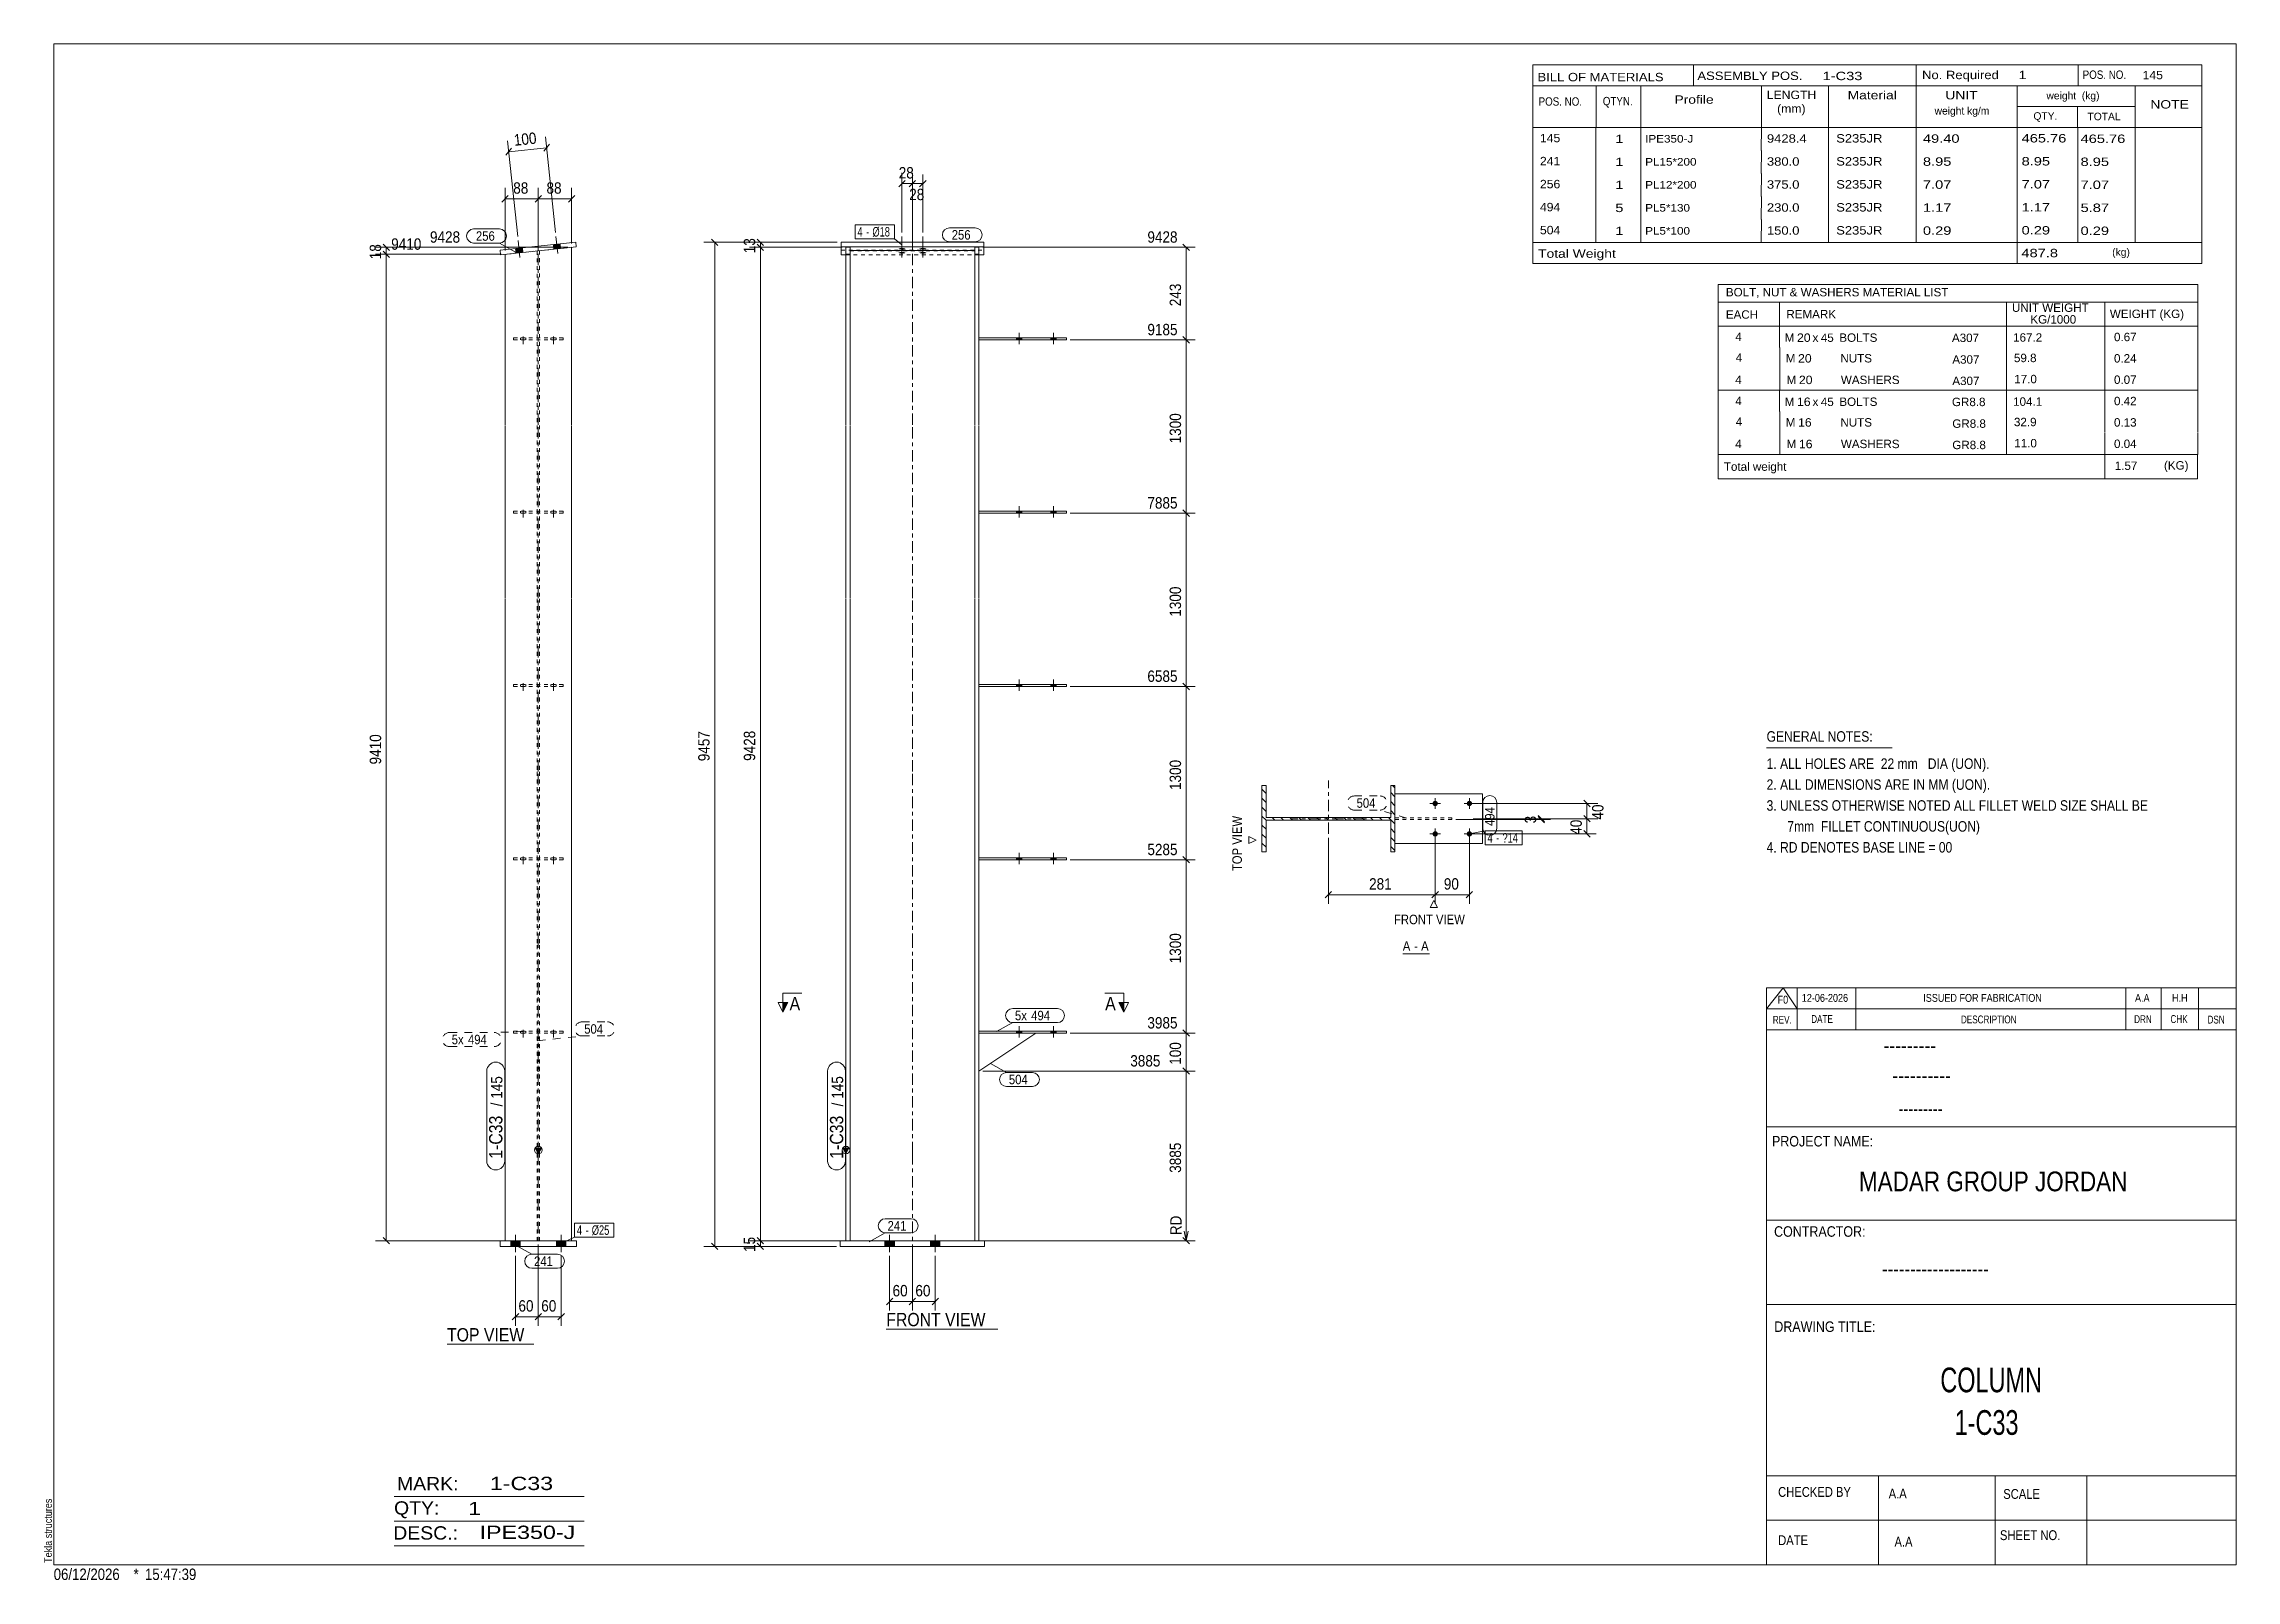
# Model space of a CAD drawing. Header units: millimetres. Extents: x 2 to 579, y 1 to 405.
import ezdxf

# ---------------------------------------------------------------- set-up
doc = ezdxf.new("R2010")
doc.units = ezdxf.units.MM
for name, pattern in [('XKITLINE00', [0]), ('XKITLINE01', [4, 1, -1, 1, -1]), ('XKITLINE02', [4, 2, -2]), ('XKITLINE03', [6, 3, -1, 1, -1])]:
    doc.linetypes.add(name, pattern=pattern)
for name, color, linetype, lineweight in [('Bolt', 3, 'Continuous', 0), ('BoltMark', 7, 'Continuous', 0), ('Dimensions', 7, 'Continuous', 0), ('DrawingSheet', 5, 'Continuous', 0), ('OtherObjectType', 7, 'Continuous', 0), ('Part', 2, 'Continuous', 0), ('PartMark', 7, 'Continuous', 0), ('Section', 6, 'Continuous', 0)]:
    doc.layers.add(name, color=color, linetype=linetype, lineweight=lineweight)
doc.styles.add('@ARIAL_UNICODE_MS_BOLD', font='ARIAL.TTF')
doc.styles.add('ARIAL', font='ARIAL.TTF')
doc.styles.add('ARIAL_NARROW', font='ARIALN.TTF')
doc.styles.add('COMIC_SANS_MS_BOLD', font='COMICBD.TTF')
doc.styles.add('SWIS721_EX_BT', font='ARIAL.TTF')
doc.styles.add('SWISSE', font='ARIAL.TTF')

# ---------------------------------------------------------------- blocks, each defined once
blk = doc.blocks.new('*A1')
at = {"layer": 'Part', "color": 7, "linetype": 'XKITLINE00', "lineweight": 0}
for p, q in [((323.84, 207.87), (322.74, 208.97)), ((357.74, 206.97), (356.64, 208.07)), ((357.74, 209.33), (357.1, 209.97)), ((323.84, 205.51), (322.74, 206.61)), ((323.84, 203.15), (322.74, 204.25)), ((323.84, 200.8), (322.74, 201.9)), ((357.74, 204.61), (356.64, 205.71)), ((357.74, 202.26), (356.64, 203.36)), ((323.84, 198.44), (322.74, 199.54)), ((323.84, 196.08), (322.74, 197.18)), ((326.12, 200.87), (325.42, 201.57)), ((328.48, 200.87), (327.78, 201.57)), ((330.84, 200.87), (330.14, 201.57)), ((333.19, 200.87), (332.49, 201.57)), ((335.55, 200.87), (334.85, 201.57)), ((337.91, 200.87), (337.21, 201.57)), ((340.27, 200.87), (339.57, 201.57)), ((342.62, 200.87), (341.92, 201.57)), ((344.98, 200.87), (344.28, 201.57)), ((347.34, 200.87), (346.64, 201.57)), ((349.7, 200.87), (349, 201.57)), ((352.05, 200.87), (351.35, 201.57)), ((354.41, 200.87), (353.71, 201.57)), ((357.74, 199.9), (356.07, 201.57)), ((357.74, 197.54), (356.64, 198.64)), ((357.74, 195.18), (356.64, 196.28)), ((323.84, 193.72), (322.74, 194.82)), ((322.74, 192.47), (322.74, 192.47)), ((322.74, 192.47), (322.74, 192.47)), ((357.74, 192.83), (356.64, 193.93))]:
    blk.add_line(p, q, dxfattribs=at)
blk = doc.blocks.new('*A2')
at = {"layer": 'Bolt'}
for points in [[(259.64, 327.66), (259.64, 327.16), (258.24, 327.16), (258.24, 327.66)], [(259.64, 327.66), (259.64, 327.16), (258.24, 327.16), (258.24, 327.66)], [(268.64, 327.66), (268.64, 327.16), (267.24, 327.16), (267.24, 327.66)], [(268.64, 327.66), (268.64, 327.16), (267.24, 327.16), (267.24, 327.66)]]:
    blk.add_hatch(color=3, dxfattribs=at).paths.add_polyline_path(points, flags=17)
at = {"layer": 'Bolt', "color": 3, "linetype": 'XKITLINE00', "lineweight": 0}
for p, q in [((258.94, 326), (258.94, 329)), ((258.94, 326), (258.94, 329)), ((267.94, 326), (267.94, 329)), ((267.94, 326), (267.94, 329)), ((258.24, 327.16), (258.24, 327.66)), ((258.24, 327.16), (258.24, 327.66)), ((259.64, 327.16), (259.64, 327.66)), ((259.64, 327.16), (259.64, 327.66)), ((267.24, 327.16), (267.24, 327.66)), ((267.24, 327.16), (267.24, 327.66)), ((268.64, 327.16), (268.64, 327.66)), ((268.64, 327.16), (268.64, 327.66))]:
    blk.add_line(p, q, dxfattribs=at)
blk = doc.blocks.new('*A3')
at = {"layer": 'Bolt'}
for points in [[(259.64, 282.08), (259.64, 281.58), (258.24, 281.58), (258.24, 282.08)], [(259.64, 282.08), (259.64, 281.58), (258.24, 281.58), (258.24, 282.08)], [(268.64, 282.08), (268.64, 281.58), (267.24, 281.58), (267.24, 282.08)], [(268.64, 282.08), (268.64, 281.58), (267.24, 281.58), (267.24, 282.08)]]:
    blk.add_hatch(color=3, dxfattribs=at).paths.add_polyline_path(points, flags=17)
at = {"layer": 'Bolt', "color": 3, "linetype": 'XKITLINE00', "lineweight": 0}
for p, q in [((258.94, 280.42), (258.94, 283.42)), ((258.94, 280.42), (258.94, 283.42)), ((267.94, 280.42), (267.94, 283.42)), ((267.94, 280.42), (267.94, 283.42)), ((258.24, 281.58), (258.24, 282.08)), ((258.24, 281.58), (258.24, 282.08)), ((259.64, 281.58), (259.64, 282.08)), ((259.64, 281.58), (259.64, 282.08)), ((267.24, 281.58), (267.24, 282.08)), ((267.24, 281.58), (267.24, 282.08)), ((268.64, 281.58), (268.64, 282.08)), ((268.64, 281.58), (268.64, 282.08))]:
    blk.add_line(p, q, dxfattribs=at)
blk = doc.blocks.new('*A4')
at = {"layer": 'Bolt'}
for points in [[(259.64, 236.5), (259.64, 236), (258.24, 236), (258.24, 236.5)], [(259.64, 236.5), (259.64, 236), (258.24, 236), (258.24, 236.5)], [(268.64, 236.5), (268.64, 236), (267.24, 236), (267.24, 236.5)], [(268.64, 236.5), (268.64, 236), (267.24, 236), (267.24, 236.5)]]:
    blk.add_hatch(color=3, dxfattribs=at).paths.add_polyline_path(points, flags=17)
at = {"layer": 'Bolt', "color": 3, "linetype": 'XKITLINE00', "lineweight": 0}
for p, q in [((258.24, 236), (258.24, 236.5)), ((258.24, 236), (258.24, 236.5)), ((258.94, 234.84), (258.94, 237.84)), ((258.94, 234.84), (258.94, 237.84)), ((259.64, 236), (259.64, 236.5)), ((259.64, 236), (259.64, 236.5)), ((267.24, 236), (267.24, 236.5)), ((267.24, 236), (267.24, 236.5)), ((267.94, 234.84), (267.94, 237.84)), ((267.94, 234.84), (267.94, 237.84)), ((268.64, 236), (268.64, 236.5)), ((268.64, 236), (268.64, 236.5))]:
    blk.add_line(p, q, dxfattribs=at)
blk = doc.blocks.new('*A5')
at = {"layer": 'Bolt'}
for points in [[(259.64, 190.92), (259.64, 190.42), (258.24, 190.42), (258.24, 190.92)], [(259.64, 190.92), (259.64, 190.42), (258.24, 190.42), (258.24, 190.92)], [(268.64, 190.92), (268.64, 190.42), (267.24, 190.42), (267.24, 190.92)], [(268.64, 190.92), (268.64, 190.42), (267.24, 190.42), (267.24, 190.92)]]:
    blk.add_hatch(color=3, dxfattribs=at).paths.add_polyline_path(points, flags=17)
at = {"layer": 'Bolt', "color": 3, "linetype": 'XKITLINE00', "lineweight": 0}
for p, q in [((258.24, 190.42), (258.24, 190.92)), ((258.24, 190.42), (258.24, 190.92)), ((258.94, 189.26), (258.94, 192.26)), ((258.94, 189.26), (258.94, 192.26)), ((259.64, 190.42), (259.64, 190.92)), ((259.64, 190.42), (259.64, 190.92)), ((267.24, 190.42), (267.24, 190.92)), ((267.24, 190.42), (267.24, 190.92)), ((267.94, 189.26), (267.94, 192.26)), ((267.94, 189.26), (267.94, 192.26)), ((268.64, 190.42), (268.64, 190.92)), ((268.64, 190.42), (268.64, 190.92))]:
    blk.add_line(p, q, dxfattribs=at)
blk = doc.blocks.new('*A6')
at = {"layer": 'Bolt'}
for points in [[(259.64, 145.34), (259.64, 144.84), (258.24, 144.84), (258.24, 145.34)], [(259.64, 145.34), (259.64, 144.84), (258.24, 144.84), (258.24, 145.34)], [(268.64, 145.34), (268.64, 144.84), (267.24, 144.84), (267.24, 145.34)], [(268.64, 145.34), (268.64, 144.84), (267.24, 144.84), (267.24, 145.34)]]:
    blk.add_hatch(color=3, dxfattribs=at).paths.add_polyline_path(points, flags=17)
at = {"layer": 'Bolt', "color": 3, "linetype": 'XKITLINE00', "lineweight": 0}
for p, q in [((258.24, 144.84), (258.24, 145.34)), ((258.24, 144.84), (258.24, 145.34)), ((258.94, 143.68), (258.94, 146.68)), ((258.94, 143.68), (258.94, 146.68)), ((259.64, 144.84), (259.64, 145.34)), ((259.64, 144.84), (259.64, 145.34)), ((267.24, 144.84), (267.24, 145.34)), ((267.24, 144.84), (267.24, 145.34)), ((267.94, 143.68), (267.94, 146.68)), ((267.94, 143.68), (267.94, 146.68)), ((268.64, 144.84), (268.64, 145.34)), ((268.64, 144.84), (268.64, 145.34))]:
    blk.add_line(p, q, dxfattribs=at)
blk = doc.blocks.new('*A7')
at = {"layer": 'Bolt'}
for points in [[(228.14, 351.3), (228.18, 351.3), (228.22, 351.29), (228.27, 351.29), (228.31, 351.29), (228.35, 351.29), (228.39, 351.28), (228.44, 351.28), (228.48, 351.28), (228.52, 351.27), (228.55, 351.27), (228.59, 351.26), (228.63, 351.26), (228.66, 351.25), (228.7, 351.24), (228.73, 351.24), (228.76, 351.23), (228.79, 351.22), (228.81, 351.22), (228.84, 351.21), (228.86, 351.2), (228.88, 351.19), (228.9, 351.18), (228.92, 351.17), (228.94, 351.16), (228.95, 351.16), (228.96, 351.15), (228.97, 351.14), (228.98, 351.13), (228.99, 351.12), (228.99, 351.11), (228.99, 351.1), (228.99, 351.09), (228.99, 351.08), (228.98, 351.07), (228.97, 351.06), (228.96, 351.05), (228.95, 351.04), (228.94, 351.03), (228.92, 351.02), (228.9, 351.01), (228.88, 351), (228.86, 351), (228.84, 350.99), (228.81, 350.98), (228.79, 350.97), (228.76, 350.96), (228.73, 350.96), (228.7, 350.95), (228.66, 350.94), (228.63, 350.94), (228.59, 350.93), (228.55, 350.93), (228.52, 350.92), (228.48, 350.92), (228.44, 350.91), (228.39, 350.91), (228.35, 350.91), (228.31, 350.91), (228.27, 350.9), (228.22, 350.9), (228.18, 350.9), (228.14, 350.9), (228.09, 350.9), (228.05, 350.9), (228, 350.9), (227.96, 350.9), (227.92, 350.9), (227.87, 350.91), (227.83, 350.91), (227.79, 350.91), (227.75, 350.91), (227.71, 350.92), (227.67, 350.92), (227.63, 350.93), (227.59, 350.93), (227.55, 350.94), (227.52, 350.94), (227.49, 350.95), (227.45, 350.96), (227.42, 350.96), (227.4, 350.97), (227.37, 350.98), (227.34, 350.99), (227.32, 351), (227.3, 351), (227.28, 351.01), (227.26, 351.02), (227.24, 351.03), (227.23, 351.04), (227.22, 351.05), (227.21, 351.06), (227.2, 351.07), (227.2, 351.08), (227.19, 351.09), (227.19, 351.1), (227.19, 351.11), (227.2, 351.12), (227.2, 351.13), (227.21, 351.14), (227.22, 351.15), (227.23, 351.16), (227.24, 351.16), (227.26, 351.17), (227.28, 351.18), (227.3, 351.19), (227.32, 351.2), (227.34, 351.21), (227.37, 351.22), (227.4, 351.22), (227.42, 351.23), (227.45, 351.24), (227.49, 351.24), (227.52, 351.25), (227.55, 351.26), (227.59, 351.26), (227.63, 351.27), (227.67, 351.27), (227.71, 351.28), (227.75, 351.28), (227.79, 351.28), (227.83, 351.29), (227.87, 351.29), (227.92, 351.29), (227.96, 351.29), (228, 351.3), (228.05, 351.3), (228.09, 351.3)], [(228.14, 350.25), (228.18, 350.25), (228.22, 350.25), (228.27, 350.25), (228.31, 350.25), (228.35, 350.24), (228.39, 350.24), (228.44, 350.24), (228.48, 350.23), (228.52, 350.23), (228.55, 350.22), (228.59, 350.22), (228.63, 350.21), (228.66, 350.21), (228.7, 350.2), (228.73, 350.19), (228.76, 350.19), (228.79, 350.18), (228.81, 350.17), (228.84, 350.16), (228.86, 350.15), (228.88, 350.14), (228.9, 350.14), (228.92, 350.13), (228.94, 350.12), (228.95, 350.11), (228.96, 350.1), (228.97, 350.09), (228.98, 350.08), (228.99, 350.07), (228.99, 350.06), (228.99, 350.05), (228.99, 350.04), (228.99, 350.03), (228.98, 350.02), (228.97, 350.01), (228.96, 350), (228.95, 349.99), (228.94, 349.98), (228.92, 349.97), (228.9, 349.96), (228.88, 349.95), (228.86, 349.94), (228.84, 349.94), (228.81, 349.93), (228.79, 349.92), (228.76, 349.91), (228.73, 349.91), (228.7, 349.9), (228.66, 349.89), (228.63, 349.89), (228.59, 349.88), (228.55, 349.87), (228.52, 349.87), (228.48, 349.87), (228.44, 349.86), (228.39, 349.86), (228.35, 349.85), (228.31, 349.85), (228.27, 349.85), (228.22, 349.85), (228.18, 349.85), (228.14, 349.85), (228.09, 349.85), (228.05, 349.85), (228, 349.85), (227.96, 349.85), (227.92, 349.85), (227.87, 349.85), (227.83, 349.85), (227.79, 349.86), (227.75, 349.86), (227.71, 349.87), (227.67, 349.87), (227.63, 349.87), (227.59, 349.88), (227.55, 349.89), (227.52, 349.89), (227.49, 349.9), (227.45, 349.91), (227.42, 349.91), (227.4, 349.92), (227.37, 349.93), (227.34, 349.94), (227.32, 349.94), (227.3, 349.95), (227.28, 349.96), (227.26, 349.97), (227.24, 349.98), (227.23, 349.99), (227.22, 350), (227.21, 350.01), (227.2, 350.02), (227.2, 350.03), (227.19, 350.04), (227.19, 350.05), (227.19, 350.06), (227.2, 350.07), (227.2, 350.08), (227.21, 350.09), (227.22, 350.1), (227.23, 350.11), (227.24, 350.12), (227.26, 350.13), (227.28, 350.14), (227.3, 350.14), (227.32, 350.15), (227.34, 350.16), (227.37, 350.17), (227.4, 350.18), (227.42, 350.19), (227.45, 350.19), (227.49, 350.2), (227.52, 350.21), (227.55, 350.21), (227.59, 350.22), (227.63, 350.22), (227.67, 350.23), (227.71, 350.23), (227.75, 350.24), (227.79, 350.24), (227.83, 350.24), (227.87, 350.25), (227.92, 350.25), (227.96, 350.25), (228, 350.25), (228.05, 350.25), (228.09, 350.25)], [(233.64, 351.3), (233.68, 351.3), (233.72, 351.29), (233.77, 351.29), (233.81, 351.29), (233.85, 351.29), (233.89, 351.28), (233.94, 351.28), (233.98, 351.28), (234.02, 351.27), (234.05, 351.27), (234.09, 351.26), (234.13, 351.26), (234.16, 351.25), (234.2, 351.24), (234.23, 351.24), (234.26, 351.23), (234.29, 351.22), (234.31, 351.22), (234.34, 351.21), (234.36, 351.2), (234.38, 351.19), (234.4, 351.18), (234.42, 351.17), (234.44, 351.16), (234.45, 351.16), (234.46, 351.15), (234.47, 351.14), (234.48, 351.13), (234.49, 351.12), (234.49, 351.11), (234.49, 351.1), (234.49, 351.09), (234.49, 351.08), (234.48, 351.07), (234.47, 351.06), (234.46, 351.05), (234.45, 351.04), (234.44, 351.03), (234.42, 351.02), (234.4, 351.01), (234.38, 351), (234.36, 351), (234.34, 350.99), (234.31, 350.98), (234.29, 350.97), (234.26, 350.96), (234.23, 350.96), (234.2, 350.95), (234.16, 350.94), (234.13, 350.94), (234.09, 350.93), (234.05, 350.93), (234.02, 350.92), (233.98, 350.92), (233.94, 350.91), (233.89, 350.91), (233.85, 350.91), (233.81, 350.91), (233.77, 350.9), (233.72, 350.9), (233.68, 350.9), (233.64, 350.9), (233.59, 350.9), (233.55, 350.9), (233.5, 350.9), (233.46, 350.9), (233.42, 350.9), (233.37, 350.91), (233.33, 350.91), (233.29, 350.91), (233.25, 350.91), (233.21, 350.92), (233.17, 350.92), (233.13, 350.93), (233.09, 350.93), (233.05, 350.94), (233.02, 350.94), (232.99, 350.95), (232.95, 350.96), (232.92, 350.96), (232.9, 350.97), (232.87, 350.98), (232.84, 350.99), (232.82, 351), (232.8, 351), (232.78, 351.01), (232.76, 351.02), (232.74, 351.03), (232.73, 351.04), (232.72, 351.05), (232.71, 351.06), (232.7, 351.07), (232.7, 351.08), (232.69, 351.09), (232.69, 351.1), (232.69, 351.11), (232.7, 351.12), (232.7, 351.13), (232.71, 351.14), (232.72, 351.15), (232.73, 351.16), (232.74, 351.16), (232.76, 351.17), (232.78, 351.18), (232.8, 351.19), (232.82, 351.2), (232.84, 351.21), (232.87, 351.22), (232.9, 351.22), (232.92, 351.23), (232.95, 351.24), (232.99, 351.24), (233.02, 351.25), (233.05, 351.26), (233.09, 351.26), (233.13, 351.27), (233.17, 351.27), (233.21, 351.28), (233.25, 351.28), (233.29, 351.28), (233.33, 351.29), (233.37, 351.29), (233.42, 351.29), (233.46, 351.29), (233.5, 351.3), (233.55, 351.3), (233.59, 351.3)], [(233.64, 350.25), (233.68, 350.25), (233.72, 350.25), (233.77, 350.25), (233.81, 350.25), (233.85, 350.24), (233.89, 350.24), (233.94, 350.24), (233.98, 350.23), (234.02, 350.23), (234.05, 350.22), (234.09, 350.22), (234.13, 350.21), (234.16, 350.21), (234.2, 350.2), (234.23, 350.19), (234.26, 350.19), (234.29, 350.18), (234.31, 350.17), (234.34, 350.16), (234.36, 350.15), (234.38, 350.14), (234.4, 350.14), (234.42, 350.13), (234.44, 350.12), (234.45, 350.11), (234.46, 350.1), (234.47, 350.09), (234.48, 350.08), (234.49, 350.07), (234.49, 350.06), (234.49, 350.05), (234.49, 350.04), (234.49, 350.03), (234.48, 350.02), (234.47, 350.01), (234.46, 350), (234.45, 349.99), (234.44, 349.98), (234.42, 349.97), (234.4, 349.96), (234.38, 349.95), (234.36, 349.94), (234.34, 349.94), (234.31, 349.93), (234.29, 349.92), (234.26, 349.91), (234.23, 349.91), (234.2, 349.9), (234.16, 349.89), (234.13, 349.89), (234.09, 349.88), (234.05, 349.87), (234.02, 349.87), (233.98, 349.87), (233.94, 349.86), (233.89, 349.86), (233.85, 349.85), (233.81, 349.85), (233.77, 349.85), (233.72, 349.85), (233.68, 349.85), (233.64, 349.85), (233.59, 349.85), (233.55, 349.85), (233.5, 349.85), (233.46, 349.85), (233.42, 349.85), (233.37, 349.85), (233.33, 349.85), (233.29, 349.86), (233.25, 349.86), (233.21, 349.87), (233.17, 349.87), (233.13, 349.87), (233.09, 349.88), (233.05, 349.89), (233.02, 349.89), (232.99, 349.9), (232.95, 349.91), (232.92, 349.91), (232.9, 349.92), (232.87, 349.93), (232.84, 349.94), (232.82, 349.94), (232.8, 349.95), (232.78, 349.96), (232.76, 349.97), (232.74, 349.98), (232.73, 349.99), (232.72, 350), (232.71, 350.01), (232.7, 350.02), (232.7, 350.03), (232.69, 350.04), (232.69, 350.05), (232.69, 350.06), (232.7, 350.07), (232.7, 350.08), (232.71, 350.09), (232.72, 350.1), (232.73, 350.11), (232.74, 350.12), (232.76, 350.13), (232.78, 350.14), (232.8, 350.14), (232.82, 350.15), (232.84, 350.16), (232.87, 350.17), (232.9, 350.18), (232.92, 350.19), (232.95, 350.19), (232.99, 350.2), (233.02, 350.21), (233.05, 350.21), (233.09, 350.22), (233.13, 350.22), (233.17, 350.23), (233.21, 350.23), (233.25, 350.24), (233.29, 350.24), (233.33, 350.24), (233.37, 350.25), (233.42, 350.25), (233.46, 350.25), (233.5, 350.25), (233.55, 350.25), (233.59, 350.25)]]:
    blk.add_hatch(color=3, dxfattribs=at).paths.add_polyline_path(points, flags=17)
at = {"layer": 'Bolt', "color": 3, "linetype": 'XKITLINE00', "lineweight": 0}
for p, q in [((228.09, 354.35), (228.09, 349.88)), ((228.09, 353.31), (228.09, 348.83)), ((233.59, 354.35), (233.59, 349.88)), ((233.59, 353.31), (233.59, 348.83))]:
    blk.add_line(p, q, dxfattribs=at)
blk = doc.blocks.new('*A8')
at = {"layer": 'Bolt'}
for points in [[(226.09, 90.24), (226.09, 88.74), (223.59, 88.74), (223.59, 90.24)], [(226.09, 90.24), (226.09, 88.74), (223.59, 88.74), (223.59, 90.24)], [(238.09, 90.24), (238.09, 88.74), (235.59, 88.74), (235.59, 90.24)], [(238.09, 90.24), (238.09, 88.74), (235.59, 88.74), (235.59, 90.24)]]:
    blk.add_hatch(color=3, dxfattribs=at).paths.add_polyline_path(points, flags=17)
at = {"layer": 'Bolt', "color": 3, "linetype": 'XKITLINE00', "lineweight": 0}
for p, q in [((223.59, 90.24), (223.59, 88.74)), ((223.59, 90.24), (223.59, 88.74)), ((224.84, 91.74), (224.84, 87.24)), ((224.84, 91.74), (224.84, 87.24)), ((226.09, 90.24), (226.09, 88.74)), ((226.09, 90.24), (226.09, 88.74)), ((235.59, 90.24), (235.59, 88.74)), ((235.59, 90.24), (235.59, 88.74)), ((236.84, 91.74), (236.84, 87.24)), ((236.84, 91.74), (236.84, 87.24)), ((238.09, 90.24), (238.09, 88.74)), ((238.09, 90.24), (238.09, 88.74))]:
    blk.add_line(p, q, dxfattribs=at)
blk = doc.blocks.new('*A9')
at = {"layer": 'Part'}
blk.add_hatch(color=2, dxfattribs=at).paths.add_polyline_path([(212.54, 114.55), (214.14, 114.55), (213.34, 113.15)], flags=17)
at = {"layer": 'Part', "color": 7, "linetype": 'XKITLINE03', "lineweight": 0}
for p, q in [((230.84, 304.76), (230.84, 360.57)), ((230.84, 259.18), (230.84, 304.66)), ((230.84, 213.6), (230.84, 259.08)), ((230.84, 168.02), (230.84, 213.5)), ((230.84, 113.24), (230.84, 167.92)), ((230.84, 80.24), (230.84, 113.14))]:
    blk.add_line(p, q, dxfattribs=at)
at = {"layer": 'Part', "color": 2, "linetype": 'XKITLINE00', "lineweight": 0}
for p, q in [((214.44, 351.5), (213.34, 351.5)), ((213.34, 351.5), (213.34, 304.76)), ((214.44, 304.76), (214.44, 351.5)), ((214.44, 350.61), (247.24, 350.61)), ((248.34, 351.5), (247.24, 351.5)), ((247.24, 351.5), (247.24, 304.76)), ((248.34, 304.76), (248.34, 351.5)), ((213.34, 304.66), (213.34, 259.18)), ((214.44, 259.18), (214.44, 304.66)), ((247.24, 304.66), (247.24, 259.18)), ((248.34, 259.18), (248.34, 304.66)), ((213.34, 259.08), (213.34, 213.6)), ((214.44, 213.6), (214.44, 259.08)), ((247.24, 259.08), (247.24, 213.6)), ((248.34, 213.6), (248.34, 259.08)), ((213.34, 213.5), (213.34, 168.02)), ((214.44, 168.02), (214.44, 213.5)), ((247.24, 213.5), (247.24, 168.02)), ((248.34, 168.02), (248.34, 213.5)), ((213.34, 167.92), (213.34, 113.24)), ((214.44, 113.24), (214.44, 167.92)), ((247.24, 167.92), (247.24, 113.24)), ((248.34, 113.24), (248.34, 167.92)), ((213.34, 113.15), (212.54, 114.55)), ((212.54, 114.55), (214.14, 114.55)), ((214.14, 114.55), (213.34, 113.15)), ((213.34, 113.14), (213.34, 90.24)), ((214.44, 90.24), (214.44, 113.14)), ((247.24, 113.14), (247.24, 90.24)), ((248.34, 90.24), (248.34, 113.14))]:
    blk.add_line(p, q, dxfattribs=at)
at = {"layer": 'Part', "color": 7, "linetype": 'XKITLINE01', "lineweight": 0}
for p, q in [((213.34, 349.65), (214.44, 349.65)), ((214.44, 350.54), (247.24, 350.54)), ((247.24, 349.65), (248.34, 349.65)), ((213.34, 90.24), (248.34, 90.24))]:
    blk.add_line(p, q, dxfattribs=at)
at = {"layer": 'Part', "color": 2, "linetype": 'XKITLINE00', "lineweight": 0}
blk.add_circle((213.34, 114.05), 1, dxfattribs=at)
blk = doc.blocks.new('*A10')
at = {"layer": 'Part', "color": 2, "linetype": 'XKITLINE00', "lineweight": 0}
for p, q in [((248.34, 327.66), (271.34, 327.66)), ((271.34, 327.16), (248.34, 327.16)), ((271.34, 327.66), (271.34, 327.16))]:
    blk.add_line(p, q, dxfattribs=at)
at = {"layer": 'Part', "color": 7, "linetype": 'XKITLINE01', "lineweight": 0}
blk.add_line((248.34, 327.16), (248.34, 327.66), dxfattribs=at)
blk = doc.blocks.new('*A11')
at = {"layer": 'Part', "color": 2, "linetype": 'XKITLINE00', "lineweight": 0}
for p, q in [((248.34, 282.08), (271.34, 282.08)), ((271.34, 281.58), (248.34, 281.58)), ((271.34, 282.08), (271.34, 281.58))]:
    blk.add_line(p, q, dxfattribs=at)
at = {"layer": 'Part', "color": 7, "linetype": 'XKITLINE01', "lineweight": 0}
blk.add_line((248.34, 281.58), (248.34, 282.08), dxfattribs=at)
blk = doc.blocks.new('*A12')
at = {"layer": 'Part', "color": 2, "linetype": 'XKITLINE00', "lineweight": 0}
for p, q in [((248.34, 236.5), (271.34, 236.5)), ((271.34, 236.5), (271.34, 236)), ((271.34, 236), (248.34, 236))]:
    blk.add_line(p, q, dxfattribs=at)
at = {"layer": 'Part', "color": 7, "linetype": 'XKITLINE01', "lineweight": 0}
blk.add_line((248.34, 236), (248.34, 236.5), dxfattribs=at)
blk = doc.blocks.new('*A13')
at = {"layer": 'Part', "color": 2, "linetype": 'XKITLINE00', "lineweight": 0}
for p, q in [((248.34, 190.92), (271.34, 190.92)), ((271.34, 190.42), (248.34, 190.42)), ((271.34, 190.92), (271.34, 190.42))]:
    blk.add_line(p, q, dxfattribs=at)
at = {"layer": 'Part', "color": 7, "linetype": 'XKITLINE01', "lineweight": 0}
blk.add_line((248.34, 190.42), (248.34, 190.92), dxfattribs=at)
blk = doc.blocks.new('*A14')
at = {"layer": 'Part', "color": 2, "linetype": 'XKITLINE00', "lineweight": 0}
for p, q in [((248.34, 145.34), (271.34, 145.34)), ((271.34, 144.84), (248.34, 144.84)), ((271.34, 145.34), (271.34, 144.84))]:
    blk.add_line(p, q, dxfattribs=at)
at = {"layer": 'Part', "color": 7, "linetype": 'XKITLINE01', "lineweight": 0}
blk.add_line((248.34, 144.84), (248.34, 145.34), dxfattribs=at)
blk = doc.blocks.new('*A15')
at = {"layer": 'Part', "color": 2, "linetype": 'XKITLINE00', "lineweight": 0}
blk.add_line((248.34, 134.84), (263.34, 144.84), dxfattribs=at)
at = {"layer": 'Part', "color": 7, "linetype": 'XKITLINE01', "lineweight": 0}
for p, q in [((248.34, 144.84), (248.34, 134.84)), ((263.34, 144.84), (248.34, 144.84))]:
    blk.add_line(p, q, dxfattribs=at)
blk = doc.blocks.new('*A16')
at = {"layer": 'Part', "color": 2, "linetype": 'XKITLINE00', "lineweight": 0}
for p, q in [((212.09, 352.82), (249.59, 352.82)), ((212.09, 352.82), (212.09, 349.52)), ((249.59, 352.82), (249.59, 349.52)), ((212.09, 351.62), (249.59, 351.62)), ((212.09, 349.52), (213.34, 349.52)), ((249.59, 349.52), (248.34, 349.52))]:
    blk.add_line(p, q, dxfattribs=at)
at = {"layer": 'Part', "color": 7, "linetype": 'XKITLINE01', "lineweight": 0}
for p, q in [((212.09, 350.72), (249.59, 350.72)), ((248.34, 349.52), (213.34, 349.52))]:
    blk.add_line(p, q, dxfattribs=at)
blk = doc.blocks.new('*A17')
at = {"layer": 'Part', "color": 2, "linetype": 'XKITLINE00', "lineweight": 0}
for p, q in [((249.84, 90.24), (211.84, 90.24)), ((211.84, 90.24), (211.84, 88.74)), ((249.84, 88.74), (211.84, 88.74)), ((249.84, 90.24), (249.84, 88.74))]:
    blk.add_line(p, q, dxfattribs=at)
blk = doc.blocks.new('*A18')
at = {"layer": 'Bolt', "color": 3, "linetype": 'XKITLINE02', "lineweight": 0}
for p, q in [((128.45, 326), (128.45, 329)), ((128.45, 326), (128.45, 329)), ((136.45, 326), (136.45, 329)), ((136.45, 326), (136.45, 329)), ((127.75, 327.16), (127.75, 327.66)), ((127.75, 327.16), (127.75, 327.66)), ((129.15, 327.16), (129.15, 327.66)), ((129.15, 327.16), (129.15, 327.66)), ((135.75, 327.16), (135.75, 327.66)), ((135.75, 327.16), (135.75, 327.66)), ((137.15, 327.16), (137.15, 327.66)), ((137.15, 327.16), (137.15, 327.66))]:
    blk.add_line(p, q, dxfattribs=at)
blk = doc.blocks.new('*A19')
at = {"layer": 'Bolt', "color": 3, "linetype": 'XKITLINE02', "lineweight": 0}
for p, q in [((128.45, 280.42), (128.45, 283.42)), ((128.45, 280.42), (128.45, 283.42)), ((136.45, 280.42), (136.45, 283.42)), ((136.45, 280.42), (136.45, 283.42)), ((127.75, 281.58), (127.75, 282.08)), ((127.75, 281.58), (127.75, 282.08)), ((129.15, 281.58), (129.15, 282.08)), ((129.15, 281.58), (129.15, 282.08)), ((135.75, 281.58), (135.75, 282.08)), ((135.75, 281.58), (135.75, 282.08)), ((137.15, 281.58), (137.15, 282.08)), ((137.15, 281.58), (137.15, 282.08))]:
    blk.add_line(p, q, dxfattribs=at)
blk = doc.blocks.new('*A20')
at = {"layer": 'Bolt', "color": 3, "linetype": 'XKITLINE02', "lineweight": 0}
for p, q in [((127.75, 236), (127.75, 236.5)), ((127.75, 236), (127.75, 236.5)), ((128.45, 234.84), (128.45, 237.84)), ((128.45, 234.84), (128.45, 237.84)), ((129.15, 236), (129.15, 236.5)), ((129.15, 236), (129.15, 236.5)), ((135.75, 236), (135.75, 236.5)), ((135.75, 236), (135.75, 236.5)), ((136.45, 234.84), (136.45, 237.84)), ((136.45, 234.84), (136.45, 237.84)), ((137.15, 236), (137.15, 236.5)), ((137.15, 236), (137.15, 236.5))]:
    blk.add_line(p, q, dxfattribs=at)
blk = doc.blocks.new('*A21')
at = {"layer": 'Bolt', "color": 3, "linetype": 'XKITLINE02', "lineweight": 0}
for p, q in [((127.75, 190.42), (127.75, 190.92)), ((127.75, 190.42), (127.75, 190.92)), ((128.45, 189.26), (128.45, 192.26)), ((128.45, 189.26), (128.45, 192.26)), ((129.15, 190.42), (129.15, 190.92)), ((129.15, 190.42), (129.15, 190.92)), ((135.75, 190.42), (135.75, 190.92)), ((135.75, 190.42), (135.75, 190.92)), ((136.45, 189.26), (136.45, 192.26)), ((136.45, 189.26), (136.45, 192.26)), ((137.15, 190.42), (137.15, 190.92)), ((137.15, 190.42), (137.15, 190.92))]:
    blk.add_line(p, q, dxfattribs=at)
blk = doc.blocks.new('*A22')
at = {"layer": 'Bolt', "color": 3, "linetype": 'XKITLINE02', "lineweight": 0}
for p, q in [((127.75, 144.84), (127.75, 145.34)), ((127.75, 144.84), (127.75, 145.34)), ((128.45, 143.68), (128.45, 146.68)), ((128.45, 143.68), (128.45, 146.68)), ((129.15, 144.84), (129.15, 145.34)), ((129.15, 144.84), (129.15, 145.34)), ((135.75, 144.84), (135.75, 145.34)), ((135.75, 144.84), (135.75, 145.34)), ((136.45, 143.68), (136.45, 146.68)), ((136.45, 143.68), (136.45, 146.68)), ((137.15, 144.84), (137.15, 145.34)), ((137.15, 144.84), (137.15, 145.34))]:
    blk.add_line(p, q, dxfattribs=at)
blk = doc.blocks.new('*A23')
at = {"layer": 'Bolt'}
for points in [[(138.19, 352.39), (138.32, 351.19), (136.53, 351), (136.4, 352.2)], [(138.19, 352.39), (138.32, 351.19), (136.53, 351), (136.4, 352.2)], [(128.25, 351.34), (128.37, 350.14), (126.58, 349.95), (126.46, 351.15)], [(128.25, 351.34), (128.37, 350.14), (126.58, 349.95), (126.46, 351.15)]]:
    blk.add_hatch(color=3, dxfattribs=at).paths.add_polyline_path(points, flags=17)
at = {"layer": 'Bolt', "color": 3, "linetype": 'XKITLINE00', "lineweight": 0}
for p, q in [((127.13, 353.31), (127.61, 348.83)), ((127.13, 353.31), (127.61, 348.83)), ((136.4, 352.2), (136.53, 351)), ((136.4, 352.2), (136.53, 351)), ((137.08, 354.35), (137.55, 349.88)), ((137.08, 354.35), (137.55, 349.88)), ((138.19, 352.39), (138.32, 351.19)), ((138.19, 352.39), (138.32, 351.19)), ((126.46, 351.15), (126.58, 349.95)), ((126.46, 351.15), (126.58, 349.95)), ((128.25, 351.34), (128.37, 350.14)), ((128.25, 351.34), (128.37, 350.14))]:
    blk.add_line(p, q, dxfattribs=at)
blk = doc.blocks.new('*A24')
at = {"layer": 'Bolt'}
for points in [[(127.7, 90.24), (127.7, 88.74), (125.2, 88.74), (125.2, 90.24)], [(127.7, 90.24), (127.7, 88.74), (125.2, 88.74), (125.2, 90.24)], [(139.7, 90.24), (139.7, 88.74), (137.2, 88.74), (137.2, 90.24)], [(139.7, 90.24), (139.7, 88.74), (137.2, 88.74), (137.2, 90.24)]]:
    blk.add_hatch(color=3, dxfattribs=at).paths.add_polyline_path(points, flags=17)
at = {"layer": 'Bolt', "color": 3, "linetype": 'XKITLINE00', "lineweight": 0}
for p, q in [((125.2, 90.24), (125.2, 88.74)), ((125.2, 90.24), (125.2, 88.74)), ((126.45, 91.74), (126.45, 87.24)), ((126.45, 91.74), (126.45, 87.24)), ((127.7, 90.24), (127.7, 88.74)), ((127.7, 90.24), (127.7, 88.74)), ((137.2, 90.24), (137.2, 88.74)), ((137.2, 90.24), (137.2, 88.74)), ((138.45, 91.74), (138.45, 87.24)), ((138.45, 91.74), (138.45, 87.24)), ((139.7, 90.24), (139.7, 88.74)), ((139.7, 90.24), (139.7, 88.74))]:
    blk.add_line(p, q, dxfattribs=at)
blk = doc.blocks.new('*A25')
at = {"layer": 'Part'}
blk.add_hatch(color=2, dxfattribs=at).paths.add_polyline_path([(131.65, 114.55), (133.25, 114.55), (132.45, 113.15)], flags=17)
at = {"layer": 'Part', "color": 7, "linetype": 'XKITLINE03', "lineweight": 0}
for p, q in [((132.45, 304.76), (132.45, 360.57)), ((132.45, 259.18), (132.45, 304.66)), ((132.45, 213.6), (132.45, 259.08)), ((132.45, 168.02), (132.45, 213.5)), ((132.45, 113.24), (132.45, 167.92)), ((132.45, 80.24), (132.45, 113.14))]:
    blk.add_line(p, q, dxfattribs=at)
at = {"layer": 'Part', "color": 7, "linetype": 'XKITLINE01', "lineweight": 0}
for p, q in [((141.2, 351.5), (123.7, 349.65)), ((132.1, 350.54), (132.1, 304.76)), ((132.8, 350.61), (132.8, 304.76)), ((132.1, 304.66), (132.1, 259.18)), ((132.8, 304.66), (132.8, 259.18)), ((132.1, 259.08), (132.1, 213.6)), ((132.8, 259.08), (132.8, 213.6)), ((132.1, 213.5), (132.1, 168.02)), ((132.8, 213.5), (132.8, 168.02)), ((132.1, 167.92), (132.1, 113.24)), ((132.8, 167.92), (132.8, 113.24)), ((132.1, 113.14), (132.1, 90.24)), ((132.8, 113.14), (132.8, 90.24)), ((123.7, 90.24), (141.2, 90.24))]:
    blk.add_line(p, q, dxfattribs=at)
at = {"layer": 'Part', "color": 2, "linetype": 'XKITLINE00', "lineweight": 0}
for p, q in [((123.7, 304.76), (123.7, 349.65)), ((141.2, 304.76), (141.2, 351.5)), ((123.7, 259.18), (123.7, 304.66)), ((141.2, 259.18), (141.2, 304.66)), ((123.7, 213.6), (123.7, 259.08)), ((141.2, 213.6), (141.2, 259.08)), ((123.7, 168.02), (123.7, 213.5)), ((141.2, 168.02), (141.2, 213.5)), ((123.7, 113.24), (123.7, 167.92)), ((141.2, 113.24), (141.2, 167.92)), ((123.7, 90.24), (123.7, 113.14)), ((132.45, 113.15), (131.65, 114.55)), ((131.65, 114.55), (133.25, 114.55)), ((133.25, 114.55), (132.45, 113.15)), ((141.2, 90.24), (141.2, 113.14))]:
    blk.add_line(p, q, dxfattribs=at)
blk.add_circle((132.45, 114.05), 1, dxfattribs=at)
blk = doc.blocks.new('*A26')
at = {"layer": 'Part', "color": 7, "linetype": 'XKITLINE01', "lineweight": 0}
for p, q in [((125.95, 327.659701), (125.95, 327.159701)), ((125.95, 327.659701), (138.95, 327.659701)), ((125.95, 327.159701), (138.95, 327.159701)), ((138.95, 327.659701), (138.95, 327.159701))]:
    blk.add_line(p, q, dxfattribs=at)
blk = doc.blocks.new('*A27')
at = {"layer": 'Part', "color": 7, "linetype": 'XKITLINE01', "lineweight": 0}
for p, q in [((125.95, 282.08), (125.95, 281.58)), ((125.95, 282.08), (138.95, 282.08)), ((125.95, 281.58), (138.95, 281.58)), ((138.95, 282.08), (138.95, 281.58))]:
    blk.add_line(p, q, dxfattribs=at)
blk = doc.blocks.new('*A28')
at = {"layer": 'Part', "color": 7, "linetype": 'XKITLINE01', "lineweight": 0}
for p, q in [((125.95, 236.5), (125.95, 236)), ((125.95, 236.5), (138.95, 236.5)), ((138.95, 236.5), (138.95, 236)), ((125.95, 236), (138.95, 236))]:
    blk.add_line(p, q, dxfattribs=at)
blk = doc.blocks.new('*A29')
at = {"layer": 'Part', "color": 7, "linetype": 'XKITLINE01', "lineweight": 0}
for p, q in [((125.95, 190.92), (125.95, 190.42)), ((125.95, 190.92), (138.95, 190.92)), ((125.95, 190.42), (138.95, 190.42)), ((138.95, 190.92), (138.95, 190.42))]:
    blk.add_line(p, q, dxfattribs=at)
blk = doc.blocks.new('*A30')
at = {"layer": 'Part', "color": 7, "linetype": 'XKITLINE01', "lineweight": 0}
for p, q in [((125.95, 145.34), (125.95, 144.84)), ((125.95, 145.34), (138.95, 145.34)), ((125.95, 144.84), (138.95, 144.84)), ((138.95, 145.34), (138.95, 144.84))]:
    blk.add_line(p, q, dxfattribs=at)
blk = doc.blocks.new('*A31')
at = {"layer": 'Part', "color": 7, "linetype": 'XKITLINE01', "lineweight": 0}
for p, q in [((132.7, 144.84), (132.2, 144.84)), ((132.2, 134.84), (132.2, 144.84)), ((132.2, 144.84), (132.7, 144.84)), ((132.7, 134.84), (132.7, 144.84)), ((132.7, 134.84), (132.2, 134.84))]:
    blk.add_line(p, q, dxfattribs=at)
blk = doc.blocks.new('*A32')
at = {"layer": 'Part', "color": 2, "linetype": 'XKITLINE00', "lineweight": 0}
for p, q in [((122.38, 350.72), (142.27, 352.82)), ((142.39, 351.62), (142.27, 352.82)), ((122.51, 349.52), (122.38, 350.72)), ((122.51, 349.52), (142.39, 351.62))]:
    blk.add_line(p, q, dxfattribs=at)
blk = doc.blocks.new('*A33')
at = {"layer": 'Part', "color": 2, "linetype": 'XKITLINE00', "lineweight": 0}
for p, q in [((122.45, 88.74), (122.45, 90.24)), ((122.45, 90.24), (142.45, 90.24)), ((142.45, 88.74), (122.45, 88.74)), ((142.45, 90.24), (142.45, 88.74))]:
    blk.add_line(p, q, dxfattribs=at)
blk = doc.blocks.new('*A34')
at = {"layer": 'Bolt'}
for points in [[(368.3, 204.52), (368.27, 204.52), (368.23, 204.53), (368.2, 204.53), (368.17, 204.54), (368.13, 204.55), (368.1, 204.56), (368.07, 204.57), (368.04, 204.58), (368.01, 204.6), (367.98, 204.62), (367.95, 204.64), (367.92, 204.66), (367.89, 204.68), (367.87, 204.7), (367.84, 204.72), (367.82, 204.75), (367.79, 204.77), (367.77, 204.8), (367.75, 204.83), (367.74, 204.86), (367.72, 204.89), (367.7, 204.92), (367.69, 204.95), (367.68, 204.98), (367.67, 205.01), (367.66, 205.05), (367.65, 205.08), (367.64, 205.11), (367.64, 205.15), (367.64, 205.18), (367.64, 205.22), (367.64, 205.25), (367.64, 205.29), (367.64, 205.32), (367.65, 205.35), (367.66, 205.39), (367.67, 205.42), (367.68, 205.45), (367.69, 205.49), (367.7, 205.52), (367.72, 205.55), (367.74, 205.58), (367.75, 205.61), (367.77, 205.63), (367.79, 205.66), (367.82, 205.69), (367.84, 205.71), (367.87, 205.74), (367.89, 205.76), (367.92, 205.78), (367.95, 205.8), (367.98, 205.82), (368.01, 205.83), (368.04, 205.85), (368.07, 205.86), (368.1, 205.88), (368.13, 205.89), (368.17, 205.9), (368.2, 205.9), (368.23, 205.91), (368.27, 205.91), (368.3, 205.92), (368.34, 205.92), (368.37, 205.92), (368.4, 205.91), (368.44, 205.91), (368.47, 205.9), (368.51, 205.9), (368.54, 205.89), (368.57, 205.88), (368.6, 205.86), (368.63, 205.85), (368.67, 205.83), (368.7, 205.82), (368.72, 205.8), (368.75, 205.78), (368.78, 205.76), (368.81, 205.74), (368.83, 205.71), (368.85, 205.69), (368.88, 205.66), (368.9, 205.63), (368.92, 205.61), (368.94, 205.58), (368.95, 205.55), (368.97, 205.52), (368.98, 205.49), (368.99, 205.45), (369.01, 205.42), (369.01, 205.39), (369.02, 205.35), (369.03, 205.32), (369.03, 205.29), (369.03, 205.25), (369.04, 205.22), (369.03, 205.18), (369.03, 205.15), (369.03, 205.11), (369.02, 205.08), (369.01, 205.05), (369.01, 205.01), (368.99, 204.98), (368.98, 204.95), (368.97, 204.92), (368.95, 204.89), (368.94, 204.86), (368.92, 204.83), (368.9, 204.8), (368.88, 204.77), (368.85, 204.75), (368.83, 204.72), (368.81, 204.7), (368.78, 204.68), (368.75, 204.66), (368.72, 204.64), (368.7, 204.62), (368.67, 204.6), (368.63, 204.58), (368.6, 204.57), (368.57, 204.56), (368.54, 204.55), (368.51, 204.54), (368.47, 204.53), (368.44, 204.53), (368.4, 204.52), (368.37, 204.52), (368.34, 204.52)], [(377.3, 204.52), (377.27, 204.52), (377.23, 204.53), (377.2, 204.53), (377.17, 204.54), (377.13, 204.55), (377.1, 204.56), (377.07, 204.57), (377.04, 204.58), (377.01, 204.6), (376.98, 204.62), (376.95, 204.64), (376.92, 204.66), (376.89, 204.68), (376.87, 204.7), (376.84, 204.72), (376.82, 204.75), (376.79, 204.77), (376.77, 204.8), (376.75, 204.83), (376.74, 204.86), (376.72, 204.89), (376.7, 204.92), (376.69, 204.95), (376.68, 204.98), (376.67, 205.01), (376.66, 205.05), (376.65, 205.08), (376.64, 205.11), (376.64, 205.15), (376.64, 205.18), (376.64, 205.22), (376.64, 205.25), (376.64, 205.29), (376.64, 205.32), (376.65, 205.35), (376.66, 205.39), (376.67, 205.42), (376.68, 205.45), (376.69, 205.49), (376.7, 205.52), (376.72, 205.55), (376.74, 205.58), (376.75, 205.61), (376.77, 205.63), (376.79, 205.66), (376.82, 205.69), (376.84, 205.71), (376.87, 205.74), (376.89, 205.76), (376.92, 205.78), (376.95, 205.8), (376.98, 205.82), (377.01, 205.83), (377.04, 205.85), (377.07, 205.86), (377.1, 205.88), (377.13, 205.89), (377.17, 205.9), (377.2, 205.9), (377.23, 205.91), (377.27, 205.91), (377.3, 205.92), (377.34, 205.92), (377.37, 205.92), (377.4, 205.91), (377.44, 205.91), (377.47, 205.9), (377.51, 205.9), (377.54, 205.89), (377.57, 205.88), (377.6, 205.86), (377.63, 205.85), (377.67, 205.83), (377.7, 205.82), (377.72, 205.8), (377.75, 205.78), (377.78, 205.76), (377.81, 205.74), (377.83, 205.71), (377.85, 205.69), (377.88, 205.66), (377.9, 205.63), (377.92, 205.61), (377.94, 205.58), (377.95, 205.55), (377.97, 205.52), (377.98, 205.49), (377.99, 205.45), (378.01, 205.42), (378.01, 205.39), (378.02, 205.35), (378.03, 205.32), (378.03, 205.29), (378.03, 205.25), (378.04, 205.22), (378.03, 205.18), (378.03, 205.15), (378.03, 205.11), (378.02, 205.08), (378.01, 205.05), (378.01, 205.01), (377.99, 204.98), (377.98, 204.95), (377.97, 204.92), (377.95, 204.89), (377.94, 204.86), (377.92, 204.83), (377.9, 204.8), (377.88, 204.77), (377.85, 204.75), (377.83, 204.72), (377.81, 204.7), (377.78, 204.68), (377.75, 204.66), (377.72, 204.64), (377.7, 204.62), (377.67, 204.6), (377.63, 204.58), (377.6, 204.57), (377.57, 204.56), (377.54, 204.55), (377.51, 204.54), (377.47, 204.53), (377.44, 204.53), (377.4, 204.52), (377.37, 204.52), (377.34, 204.52)], [(368.3, 196.52), (368.27, 196.52), (368.23, 196.53), (368.2, 196.53), (368.17, 196.54), (368.13, 196.55), (368.1, 196.56), (368.07, 196.57), (368.04, 196.58), (368.01, 196.6), (367.98, 196.62), (367.95, 196.64), (367.92, 196.66), (367.89, 196.68), (367.87, 196.7), (367.84, 196.72), (367.82, 196.75), (367.79, 196.77), (367.77, 196.8), (367.75, 196.83), (367.74, 196.86), (367.72, 196.89), (367.7, 196.92), (367.69, 196.95), (367.68, 196.98), (367.67, 197.01), (367.66, 197.05), (367.65, 197.08), (367.64, 197.11), (367.64, 197.15), (367.64, 197.18), (367.64, 197.22), (367.64, 197.25), (367.64, 197.29), (367.64, 197.32), (367.65, 197.35), (367.66, 197.39), (367.67, 197.42), (367.68, 197.45), (367.69, 197.49), (367.7, 197.52), (367.72, 197.55), (367.74, 197.58), (367.75, 197.61), (367.77, 197.63), (367.79, 197.66), (367.82, 197.69), (367.84, 197.71), (367.87, 197.74), (367.89, 197.76), (367.92, 197.78), (367.95, 197.8), (367.98, 197.82), (368.01, 197.83), (368.04, 197.85), (368.07, 197.86), (368.1, 197.88), (368.13, 197.89), (368.17, 197.9), (368.2, 197.9), (368.23, 197.91), (368.27, 197.91), (368.3, 197.92), (368.34, 197.92), (368.37, 197.92), (368.4, 197.91), (368.44, 197.91), (368.47, 197.9), (368.51, 197.9), (368.54, 197.89), (368.57, 197.88), (368.6, 197.86), (368.63, 197.85), (368.67, 197.83), (368.7, 197.82), (368.72, 197.8), (368.75, 197.78), (368.78, 197.76), (368.81, 197.74), (368.83, 197.71), (368.85, 197.69), (368.88, 197.66), (368.9, 197.63), (368.92, 197.61), (368.94, 197.58), (368.95, 197.55), (368.97, 197.52), (368.98, 197.49), (368.99, 197.45), (369.01, 197.42), (369.01, 197.39), (369.02, 197.35), (369.03, 197.32), (369.03, 197.29), (369.03, 197.25), (369.04, 197.22), (369.03, 197.18), (369.03, 197.15), (369.03, 197.11), (369.02, 197.08), (369.01, 197.05), (369.01, 197.01), (368.99, 196.98), (368.98, 196.95), (368.97, 196.92), (368.95, 196.89), (368.94, 196.86), (368.92, 196.83), (368.9, 196.8), (368.88, 196.77), (368.85, 196.75), (368.83, 196.72), (368.81, 196.7), (368.78, 196.68), (368.75, 196.66), (368.72, 196.64), (368.7, 196.62), (368.67, 196.6), (368.63, 196.58), (368.6, 196.57), (368.57, 196.56), (368.54, 196.55), (368.51, 196.54), (368.47, 196.53), (368.44, 196.53), (368.4, 196.52), (368.37, 196.52), (368.34, 196.52)], [(377.3, 196.52), (377.27, 196.52), (377.23, 196.53), (377.2, 196.53), (377.17, 196.54), (377.13, 196.55), (377.1, 196.56), (377.07, 196.57), (377.04, 196.58), (377.01, 196.6), (376.98, 196.62), (376.95, 196.64), (376.92, 196.66), (376.89, 196.68), (376.87, 196.7), (376.84, 196.72), (376.82, 196.75), (376.79, 196.77), (376.77, 196.8), (376.75, 196.83), (376.74, 196.86), (376.72, 196.89), (376.7, 196.92), (376.69, 196.95), (376.68, 196.98), (376.67, 197.01), (376.66, 197.05), (376.65, 197.08), (376.64, 197.11), (376.64, 197.15), (376.64, 197.18), (376.64, 197.22), (376.64, 197.25), (376.64, 197.29), (376.64, 197.32), (376.65, 197.35), (376.66, 197.39), (376.67, 197.42), (376.68, 197.45), (376.69, 197.49), (376.7, 197.52), (376.72, 197.55), (376.74, 197.58), (376.75, 197.61), (376.77, 197.63), (376.79, 197.66), (376.82, 197.69), (376.84, 197.71), (376.87, 197.74), (376.89, 197.76), (376.92, 197.78), (376.95, 197.8), (376.98, 197.82), (377.01, 197.83), (377.04, 197.85), (377.07, 197.86), (377.1, 197.88), (377.13, 197.89), (377.17, 197.9), (377.2, 197.9), (377.23, 197.91), (377.27, 197.91), (377.3, 197.92), (377.34, 197.92), (377.37, 197.92), (377.4, 197.91), (377.44, 197.91), (377.47, 197.9), (377.51, 197.9), (377.54, 197.89), (377.57, 197.88), (377.6, 197.86), (377.63, 197.85), (377.67, 197.83), (377.7, 197.82), (377.72, 197.8), (377.75, 197.78), (377.78, 197.76), (377.81, 197.74), (377.83, 197.71), (377.85, 197.69), (377.88, 197.66), (377.9, 197.63), (377.92, 197.61), (377.94, 197.58), (377.95, 197.55), (377.97, 197.52), (377.98, 197.49), (377.99, 197.45), (378.01, 197.42), (378.01, 197.39), (378.02, 197.35), (378.03, 197.32), (378.03, 197.29), (378.03, 197.25), (378.04, 197.22), (378.03, 197.18), (378.03, 197.15), (378.03, 197.11), (378.02, 197.08), (378.01, 197.05), (378.01, 197.01), (377.99, 196.98), (377.98, 196.95), (377.97, 196.92), (377.95, 196.89), (377.94, 196.86), (377.92, 196.83), (377.9, 196.8), (377.88, 196.77), (377.85, 196.75), (377.83, 196.72), (377.81, 196.7), (377.78, 196.68), (377.75, 196.66), (377.72, 196.64), (377.7, 196.62), (377.67, 196.6), (377.63, 196.58), (377.6, 196.57), (377.57, 196.56), (377.54, 196.55), (377.51, 196.54), (377.47, 196.53), (377.44, 196.53), (377.4, 196.52), (377.37, 196.52), (377.34, 196.52)]]:
    blk.add_hatch(color=3, dxfattribs=at).paths.add_polyline_path(points, flags=17)
at = {"layer": 'Bolt', "color": 3, "linetype": 'XKITLINE00', "lineweight": 0}
for p, q in [((369.74, 205.22), (366.94, 205.22)), ((368.34, 203.82), (368.34, 206.62)), ((378.74, 205.22), (375.94, 205.22)), ((377.34, 203.82), (377.34, 206.62)), ((369.74, 197.22), (366.94, 197.22)), ((368.34, 195.82), (368.34, 198.62)), ((378.74, 197.22), (375.94, 197.22)), ((377.34, 195.82), (377.34, 198.62))]:
    blk.add_line(p, q, dxfattribs=at)
blk = doc.blocks.new('*A35')
at = {"layer": 'Part', "color": 2, "linetype": 'XKITLINE00', "lineweight": 0}
for p, q in [((322.74, 192.47), (322.74, 209.97)), ((322.74, 209.97), (323.84, 209.97)), ((323.84, 209.97), (323.84, 201.57)), ((356.64, 201.57), (356.64, 209.97)), ((356.64, 209.97), (357.74, 209.97)), ((357.74, 209.97), (357.74, 192.47)), ((323.84, 201.57), (356.64, 201.57)), ((356.64, 200.87), (323.84, 200.87)), ((323.84, 200.87), (323.84, 192.47)), ((356.64, 192.47), (356.64, 200.87)), ((323.84, 192.47), (322.74, 192.47)), ((357.74, 192.47), (356.64, 192.47))]:
    blk.add_line(p, q, dxfattribs=at)
at = {"layer": 'Part', "color": 7, "linetype": 'XKITLINE03', "lineweight": 0}
for p, q in [((340.24, 191.22), (340.24, 211.22)), ((350.24, 201.22), (330.24, 201.22))]:
    blk.add_line(p, q, dxfattribs=at)
blk = doc.blocks.new('*A36')
at = {"layer": 'Part', "color": 2, "linetype": 'XKITLINE00', "lineweight": 0}
for p, q in [((380.74, 207.72), (357.74, 207.72)), ((380.74, 194.72), (380.74, 207.72)), ((357.74, 194.72), (380.74, 194.72))]:
    blk.add_line(p, q, dxfattribs=at)
at = {"layer": 'Part', "color": 7, "linetype": 'XKITLINE01', "lineweight": 0}
blk.add_line((357.74, 207.72), (357.74, 194.72), dxfattribs=at)
blk = doc.blocks.new('*A37')
at = {"layer": 'Part', "color": 7, "linetype": 'XKITLINE01', "lineweight": 0}
for p, q in [((372.74, 201.47), (357.74, 201.47)), ((357.74, 201.47), (357.74, 200.97)), ((357.74, 200.97), (372.74, 200.97)), ((372.74, 200.97), (372.74, 201.47))]:
    blk.add_line(p, q, dxfattribs=at)
blk = doc.blocks.new('*A38')
at = {"layer": 'DrawingSheet', "color": 5, "linetype": 'XKITLINE00', "lineweight": 0}
for p, q in [((579, 405), (5, 405)), ((5, 405), (5, 5)), ((579, 5), (579, 405)), ((5, 5), (579, 5))]:
    blk.add_line(p, q, dxfattribs=at)
at = {"layer": 'DrawingSheet', "color": 5, "style": 'ARIAL', "width": 0.85}
blk.add_text('Tekla structures', height=2, rotation=90, dxfattribs=at).set_placement((4.5, 5.5))
blk = doc.blocks.new('*A39')
at = {"layer": 'OtherObjectType', "color": 7, "linetype": 'XKITLINE00', "lineweight": 0}
for p, q in [((442.76, 341.75), (442.75, 330.75)), ((442.76, 341.75), (568.88, 341.75)), ((568.88, 341.75), (568.88, 330.75)), ((442.75, 337.1), (568.88, 337.1)), ((458.87, 337.11), (458.87, 330.75)), ((518.57, 337.11), (518.57, 330.75)), ((544.47, 337.09), (544.47, 330.75)), ((442.76, 330.72), (442.76, 325.22)), ((442.77, 330.75), (568.88, 330.75)), ((458.92, 330.75), (458.92, 325.13)), ((518.57, 330.75), (518.57, 325.13)), ((544.5, 330.75), (544.5, 325.25)), ((568.88, 330.75), (568.88, 325.25)), ((442.79, 325.13), (442.79, 319.52)), ((458.95, 325.13), (458.95, 319.51)), ((518.57, 325.13), (518.57, 319.51)), ((544.5, 325.13), (544.5, 319.63)), ((568.88, 325.13), (568.88, 319.63)), ((442.79, 319.5), (442.79, 313.93)), ((458.95, 319.51), (458.95, 313.89)), ((518.57, 319.51), (518.57, 313.89)), ((544.5, 319.51), (544.5, 313.9)), ((568.88, 319.51), (568.88, 313.9)), ((568.88, 313.9), (442.75, 313.93)), ((442.76, 313.86), (442.76, 308.36)), ((458.92, 313.89), (458.92, 308.27)), ((518.57, 313.89), (518.57, 308.27)), ((544.5, 313.89), (544.5, 308.39)), ((568.88, 313.89), (568.88, 308.39)), ((442.79, 308.27), (442.79, 302.66)), ((458.95, 308.27), (458.95, 302.66)), ((518.57, 308.27), (518.57, 302.66)), ((544.5, 308.27), (544.5, 302.77)), ((568.88, 308.27), (568.88, 302.77)), ((442.79, 302.64), (442.79, 297.07)), ((458.95, 302.65), (458.95, 297.04)), ((518.57, 302.66), (518.57, 297.04)), ((544.5, 302.65), (544.5, 297.05)), ((568.88, 302.65), (568.88, 297.04)), ((568.88, 297.04), (442.75, 297.07)), ((442.78, 297.04), (442.78, 290.63)), ((442.85, 297.03), (568.87, 297.04)), ((544.5, 297), (544.5, 290.59)), ((568.87, 297.01), (568.87, 290.59)), ((442.77, 290.59), (568.87, 290.59))]:
    blk.add_line(p, q, dxfattribs=at)
at = {"layer": 'OtherObjectType', "color": 7, "style": 'ARIAL_NARROW'}
for s, width, p in [('BOLT, NUT & WASHERS MATERIAL LIST', 1.211571, (444.79, 338.59)), ('EACH', 1.211571, (444.78, 332.72)), ('REMARK', 1.211571, (460.7, 332.81)), ('UNIT WEIGHT', 1.211571, (520.03, 334.52)), ('WEIGHT (KG)', 1.211571, (545.78, 332.9)), ('4', 1.211571, (447.26, 326.85)), ('M', 1.211571, (460.26, 326.65)), ('20', 1.275, (463.5, 326.63)), ('45', 1.211571, (469.76, 326.62)), ('BOLTS', 1.211571, (474.63, 326.64)), ('A307', 1.211571, (504.25, 326.59)), ('167.2', 1.211571, (520.34, 326.68)), (' KG/1000', 1.211571, (524.02, 331.43)), ('0.67', 1.211571, (546.87, 326.81)), ('4', 1.211571, (447.4, 321.41)), ('M', 1.211571, (460.54, 321.21)), ('20', 1.275, (463.78, 321.19)), ('x', 1.211571, (467.58, 326.63)), ('NUTS', 1.211571, (474.91, 321.21)), ('A307', 1.211571, (504.35, 320.89)), ('59.8', 1.211571, (520.56, 321.3)), ('0.24', 1.211571, (546.87, 321.19)), ('4', 1.211571, (447.24, 315.54)), ('M', 1.211571, (460.76, 315.54)), ('20', 1.275, (464, 315.52)), ('WASHERS', 1.211571, (475.04, 315.53)), ('A307', 1.211571, (504.35, 315.27)), ('17.0', 1.211571, (520.64, 315.74)), ('0.07', 1.211571, (546.87, 315.58)), ('4', 1.211571, (447.26, 310)), ('M', 1.211571, (460.26, 309.79)), ('16', 1.275, (463.5, 309.77)), ('x', 1.211571, (467.58, 309.77)), ('45', 1.211571, (469.76, 309.76)), ('BOLTS', 1.211571, (474.63, 309.78)), ('GR8.8', 1.211571, (504.25, 309.73)), ('104.1', 1.211571, (520.34, 309.82)), ('0.42', 1.211571, (546.87, 309.96)), ('4', 1.211571, (447.4, 304.55)), ('M', 1.211571, (460.54, 304.36)), ('16', 1.275, (463.78, 304.34)), ('NUTS', 1.211571, (474.91, 304.35)), ('GR8.8', 1.211571, (504.35, 304.03)), ('32.9', 1.211571, (520.56, 304.45)), ('0.13', 1.211571, (546.87, 304.34)), ('4', 1.211571, (447.24, 298.68)), ('M', 1.211571, (460.76, 298.68)), ('16', 1.275, (464, 298.66)), ('WASHERS', 1.211571, (475.04, 298.68)), ('GR8.8', 1.211571, (504.35, 298.41)), ('11.0', 1.211571, (520.64, 298.88)), ('0.04', 1.211571, (546.87, 298.72)), ('Total weight', 1.211571, (444.26, 292.71)), ('1.57', 1.211571, (547.07, 292.94)), ('(KG)', 1.211571, (560.02, 293.04))]:
    blk.add_text(s, height=2.2, dxfattribs=dict(at, width=width)).set_placement(p)
blk = doc.blocks.new('*A40')
at = {"layer": 'OtherObjectType', "color": 7, "linetype": 'XKITLINE00', "lineweight": 0}
blk.add_line((455.5, 219.82), (488.5, 219.82), dxfattribs=at)
at = {"layer": 'OtherObjectType', "color": 7, "style": 'ARIAL_NARROW', "width": 1.008832}
for s, p in [('GENERAL NOTES:', (455.5, 221.47)), ('1. ALL HOLES ARE  22 mm   DIA (UON).', (455.5, 214.32)), ('2. ALL DIMENSIONS ARE IN MM (UON).', (455.5, 208.82)), ('3. UNLESS OTHERWISE NOTED ALL FILLET WELD SIZE SHALL BE', (455.5, 203.32)), ('7mm  FILLET CONTINUOUS(UON)', (460.95, 197.82)), ('4. RD DENOTES BASE LINE = 00', (455.5, 192.32))]:
    blk.add_text(s, height=2.75, dxfattribs=at).set_placement(p)
blk = doc.blocks.new('*A41')
at = {"layer": 'OtherObjectType', "color": 7, "linetype": 'XKITLINE00', "lineweight": 0}
for p, q in [((455.5, 156.76), (579, 156.76)), ((455.5, 151.21), (459.82, 156.76)), ((455.5, 151.21), (455.5, 156.76)), ((459.82, 156.76), (463.53, 151.21)), ((463.53, 151.21), (463.53, 156.76)), ((478.97, 151.21), (478.97, 156.76)), ((549.98, 151.21), (549.98, 156.76)), ((559.24, 151.21), (559.24, 156.76)), ((569.12, 151.21), (569.12, 156.76)), ((579, 151.21), (579, 156.76)), ((455.5, 151.21), (579, 151.21)), ((455.5, 145.65), (455.5, 151.21)), ((459.21, 151.21), (579, 151.21)), ((463.53, 145.65), (463.53, 151.21)), ((478.97, 145.65), (478.97, 151.21)), ((549.98, 145.65), (549.98, 151.21)), ((559.24, 145.65), (559.24, 151.21)), ((569.12, 145.65), (569.12, 151.21)), ((579, 145.65), (579, 151.21))]:
    blk.add_line(p, q, dxfattribs=at)
at = {"layer": 'OtherObjectType', "color": 7, "style": 'ARIAL_NARROW'}
for s, height, width, p in [('F0', 2.058, 1.008832, (458.4, 152.59)), ('12-06-2026', 2.058, 1.008832, (464.76, 153.06)), ('ISSUED FOR FABRICATION', 2.0583, 1.008832, (496.71, 153.06)), ('A.A', 2.058, 1.008832, (552.4, 153.06)), ('H.H', 2.058, 1.008832, (562.13, 153.06)), ('REV.', 2.058, 0.907949, (457.13, 147.31)), ('DATE', 2.058, 0.907949, (467.23, 147.5)), ('DESCRIPTION', 2.0583, 0.907949, (506.61, 147.39)), ('DRN', 2.058, 0.907949, (552.17, 147.47)), ('CHK', 2.058, 0.907949, (561.72, 147.5)), ('DSN', 2.058, 0.907949, (571.47, 147.35))]:
    blk.add_text(s, height=height, dxfattribs=dict(at, width=width)).set_placement(p)
blk = doc.blocks.new('*A42')
at = {"layer": 'OtherObjectType', "color": 6, "linetype": 'XKITLINE00', "lineweight": 0}
for p, q in [((94.5, 23), (144.5, 23)), ((94.5, 16.5), (144.5, 16.5)), ((94.5, 10), (144.5, 10))]:
    blk.add_line(p, q, dxfattribs=at)
at = {"layer": 'OtherObjectType', "color": 6, "style": 'ARIAL_NARROW'}
for s, width, p in [('MARK:', 1.275, (95.27, 24.58)), ('1-C33', 1.525501, (119.69, 24.65)), ('QTY:', 1.275, (94.5, 18.19)), ('1', 1.525501, (113.99, 18.05)), ('DESC.:', 1.275, (94.29, 11.63)), ('IPE350-J', 1.525501, (117, 11.79))]:
    blk.add_text(s, height=3.5, dxfattribs=dict(at, width=width)).set_placement(p)
blk = doc.blocks.new('*A43')
at = {"layer": 'OtherObjectType', "color": 2, "linetype": 'XKITLINE00', "lineweight": 0}
for p, q in [((455.5, 145.65), (579, 145.65)), ((455.5, 5), (455.5, 145.64)), ((578.98, 145.64), (579, 5)), ((579, 120.14), (455.5, 120.14)), ((455.5, 95.63), (579, 95.63)), ((579, 73.49), (455.5, 73.49)), ((579, 28.4), (455.5, 28.4)), ((484.94, 28.4), (484.94, 5)), ((515.62, 5), (515.62, 28.4)), ((539.75, 5), (539.75, 28.4)), ((579, 16.7), (455.5, 16.7)), ((579, 5), (455.5, 5))]:
    blk.add_line(p, q, dxfattribs=at)
at = {"layer": 'OtherObjectType', "color": 4, "style": '@ARIAL_UNICODE_MS_BOLD', "width": 0.85}
blk.add_text('---------', height=3.9, dxfattribs=at).set_placement((486.23, 139.59))
at = {"layer": 'OtherObjectType', "color": 7, "style": 'ARIAL', "width": 0.85}
for s, height, p in [('----------', 3.9, (488.56, 131.77)), ('---------', 3.25, (490.21, 123.31))]:
    blk.add_text(s, height=height, dxfattribs=at).set_placement(p)
at = {"layer": 'OtherObjectType', "color": 3, "width": 0.85}
for s, style, p in [('PROJECT NAME:', 'SWIS721_EX_BT', (456.92, 115.01)), ('CONTRACTOR:', 'SWISSE', (457.47, 91.27)), ('DRAWING TITLE:', 'SWIS721_EX_BT', (457.53, 66.24))]:
    blk.add_text(s, height=2.7618, dxfattribs=dict(at, style=style)).set_placement(p)
at = {"layer": 'OtherObjectType', "color": 7, "width": 0.85}
for s, height, p in [('MADAR GROUP JORDAN', 5.2, (479.79, 103.23)), ('CHECKED BY', 2.592, (458.53, 22.86)), ('A.A', 2.592, (487.61, 22.45)), ('SCALE', 2.592, (517.74, 22.33)), ('DATE', 2.592, (458.54, 10.16)), ('A.A', 2.592, (489.14, 9.76)), ('SHEET NO.', 2.592, (516.87, 11.49))]:
    blk.add_text(s, height=height, dxfattribs=at).set_placement(p)
at = {"layer": 'OtherObjectType', "color": 1}
for s, height, style, width, p in [('-------------------', 3.9, 'COMIC_SANS_MS_BOLD', 0.85, (485.87, 80.86)), ('COLUMN', 6.5, 'ARIAL', 0.68, (501.19, 50.37)), ('1-C33', 6.5, 'ARIAL', 0.68, (504.95, 39.17))]:
    blk.add_text(s, height=height, dxfattribs=dict(at, style=style, width=width)).set_placement(p)
blk = doc.blocks.new('*A44')
at = {"layer": 'OtherObjectType', "color": 7, "linetype": 'XKITLINE00', "lineweight": 0}
for p, q in [((393.98, 399.5), (569.98, 399.5)), ((393.98, 399.5), (393.98, 388.5)), ((436.26, 399.42), (436.26, 393.87)), ((494.85, 394), (494.85, 399.5)), ((537.43, 393.96), (537.43, 399.42)), ((569.98, 394), (569.98, 399.5)), ((393.98, 394), (569.98, 394)), ((410.64, 394), (410.64, 383)), ((422.4, 393.98), (422.4, 383.03)), ((454.12, 393.99), (454.13, 383)), ((471.78, 393.98), (471.78, 383)), ((494.85, 393.98), (494.85, 383)), ((521.43, 394), (521.43, 383)), ((552.42, 394), (552.42, 383)), ((569.98, 394), (569.98, 388.5)), ((393.98, 388.5), (393.98, 383)), ((521.45, 388.52), (552.45, 388.52)), ((537.28, 388.52), (537.28, 383)), ((569.98, 388.5), (569.98, 383)), ((393.98, 383), (569.98, 383)), ((393.98, 383), (393.98, 376.95)), ((410.63, 383), (410.63, 376.95)), ((422.44, 382.99), (422.44, 376.95)), ((454.12, 383), (454.11, 376.95)), ((471.79, 383), (471.79, 376.95)), ((494.87, 383), (494.87, 376.95)), ((521.44, 383), (521.44, 376.95)), ((537.33, 382.95), (537.33, 376.95)), ((552.43, 383), (552.43, 376.95)), ((569.98, 383), (569.98, 376.95)), ((393.98, 376.95), (393.98, 370.9)), ((410.63, 376.95), (410.63, 370.9)), ((422.44, 376.94), (422.44, 370.9)), ((454.12, 376.95), (454.11, 370.9)), ((471.79, 376.95), (471.79, 370.9)), ((494.87, 376.95), (494.87, 370.9)), ((521.44, 376.95), (521.44, 370.9)), ((537.33, 376.9), (537.33, 370.9)), ((552.43, 376.95), (552.43, 370.9)), ((569.98, 376.95), (569.98, 370.9)), ((393.98, 370.9), (393.98, 364.85)), ((410.63, 370.9), (410.63, 364.85)), ((422.44, 370.89), (422.44, 364.85)), ((454.12, 370.9), (454.11, 364.85)), ((471.79, 370.9), (471.79, 364.85)), ((494.87, 370.9), (494.87, 364.85)), ((521.44, 370.9), (521.44, 364.85)), ((537.33, 370.85), (537.33, 364.85)), ((552.43, 370.9), (552.43, 364.85)), ((569.98, 370.9), (569.98, 364.85)), ((393.98, 364.85), (393.98, 358.8)), ((410.63, 364.85), (410.63, 358.8)), ((422.44, 364.84), (422.44, 358.8)), ((454.12, 364.85), (454.11, 358.8)), ((471.79, 364.85), (471.79, 358.8)), ((494.87, 364.85), (494.87, 358.8)), ((521.44, 364.85), (521.44, 358.8)), ((537.33, 364.8), (537.33, 358.8)), ((552.43, 364.85), (552.43, 358.8)), ((569.98, 364.85), (569.98, 358.8)), ((393.98, 358.8), (393.98, 352.75)), ((410.63, 358.8), (410.63, 352.75)), ((422.44, 358.79), (422.44, 352.75)), ((454.12, 358.8), (454.11, 352.75)), ((471.79, 358.8), (471.79, 352.75)), ((494.87, 358.8), (494.87, 352.75)), ((521.44, 358.8), (521.44, 352.75)), ((537.33, 358.75), (537.33, 352.75)), ((552.43, 358.8), (552.43, 352.75)), ((569.98, 358.8), (569.98, 352.75)), ((393.98, 352.75), (569.98, 352.75)), ((393.98, 352.75), (393.98, 347.25)), ((521.44, 352.75), (521.44, 347.25)), ((569.98, 352.75), (569.98, 347.25)), ((393.98, 347.25), (569.98, 347.25))]:
    blk.add_line(p, q, dxfattribs=at)
at = {"layer": 'OtherObjectType', "color": 7, "style": 'ARIAL_NARROW'}
for s, height, width, p in [('No. Required', 2.2, 1.36, (496.39, 395.72)), ('1', 2.2, 1.525501, (521.75, 395.72)), ('POS. NO.', 2.2, 1.02, (538.63, 395.79)), ('145', 2.2, 1.270501, (554.4, 395.69)), ('BILL OF MATERIALS', 2.2, 1.36, (395.25, 395.16)), ('ASSEMBLY POS.', 2.2, 1.36, (437.3, 395.5)), ('LENGTH', 2.2, 1.275, (455.54, 390.49)), ('1-C33', 2.2, 1.525501, (470.23, 395.46)), ('Material', 2.2, 1.445, (476.81, 390.41)), ('UNIT', 2.2, 1.445, (502.52, 390.4)), ('weight  (kg)', 1.98, 1.19, (529.11, 390.39)), ('POS. NO.', 2.2, 1.02, (395.53, 388.74)), ('QTYN.', 2.2, 1.02, (412.42, 388.84)), ('Profile', 2.2, 1.445, (431.26, 389.25)), ('(mm)', 2.2, 1.275, (458.26, 386.86)), ('weight kg/m', 1.98, 1.19, (499.69, 386.4)), ('QTY.', 1.98, 1.19, (525.68, 385.03)), ('TOTAL', 1.98, 1.19, (539.9, 384.91)), ('NOTE', 2.2, 1.445, (556.44, 387.99)), ('145', 2.2, 1.270501, (395.89, 379.12)), ('1', 2.2, 1.525501, (415.71, 378.91)), ('IPE350-J', 1.98, 1.355501, (423.56, 379.04)), ('9428.4', 2.2, 1.355501, (455.59, 379.01)), ('S235JR', 2.2, 1.355501, (473.81, 379.05)), ('49.40', 2.2, 1.525501, (496.62, 378.99)), ('465.76', 2.2, 1.525501, (522.57, 379.07)), ('465.76', 2.2, 1.525501, (538.08, 378.94)), ('241', 2.2, 1.270501, (395.89, 373.07)), ('1', 2.2, 1.525501, (415.71, 372.86)), ('PL15*200', 1.98, 1.355501, (423.56, 372.99)), ('380.0', 2.2, 1.355501, (455.59, 372.96)), ('S235JR', 2.2, 1.355501, (473.81, 373)), ('8.95', 2.2, 1.525501, (496.62, 372.94)), ('8.95', 2.2, 1.525501, (522.57, 373.02)), ('8.95', 2.2, 1.525501, (538.08, 372.89)), ('256', 2.2, 1.270501, (395.89, 367.02)), ('375.0', 2.2, 1.355501, (455.59, 366.91)), ('S235JR', 2.2, 1.355501, (473.81, 366.95)), ('7.07', 2.2, 1.525501, (496.62, 366.89)), ('7.07', 2.2, 1.525501, (522.57, 366.97)), ('7.07', 2.2, 1.525501, (538.08, 366.84)), ('1', 2.2, 1.525501, (415.71, 366.81)), ('PL12*200', 1.98, 1.355501, (423.56, 366.94)), ('494', 2.2, 1.270501, (395.89, 360.97)), ('5', 2.2, 1.525501, (415.71, 360.76)), ('PL5*130', 1.98, 1.355501, (423.56, 360.89)), ('230.0', 2.2, 1.355501, (455.59, 360.86)), ('S235JR', 2.2, 1.355501, (473.81, 360.9)), ('1.17', 2.2, 1.525501, (496.62, 360.84)), ('1.17', 2.2, 1.525501, (522.57, 360.92)), ('5.87', 2.2, 1.525501, (538.08, 360.79)), ('504', 2.2, 1.270501, (395.89, 354.92)), ('1', 2.2, 1.525501, (415.71, 354.71)), ('PL5*100', 1.98, 1.355501, (423.56, 354.84)), ('150.0', 2.2, 1.355501, (455.59, 354.81)), ('S235JR', 2.2, 1.355501, (473.81, 354.85)), ('0.29', 2.2, 1.525501, (496.62, 354.79)), ('0.29', 2.2, 1.525501, (522.57, 354.87)), ('0.29', 2.2, 1.525501, (538.08, 354.74)), ('Total Weight', 2.2, 1.445, (395.4, 348.74)), ('487.8', 2.2, 1.525501, (522.52, 348.89)), ('(kg)', 1.98, 1.19, (546.4, 349.26))]:
    blk.add_text(s, height=height, dxfattribs=dict(at, width=width)).set_placement(p)
blk = doc.blocks.new('*A45')
at = {"layer": 'OtherObjectType', "color": 7, "style": 'ARIAL_NARROW', "width": 1.008832}
for s, p in [('06/12/2026', (4.99, 1)), ('*', (26, 1)), ('15:47:39', (29, 1))]:
    blk.add_text(s, height=3, dxfattribs=at).set_placement(p)
blk = doc.blocks.new('*A46')
at = {"layer": 'Dimensions', "color": 7, "linetype": 'XKITLINE00', "lineweight": 0}
for p, q in [((211.09, 352.82), (175.99, 352.82)), ((177.99, 353.66), (179.69, 351.97)), ((178.84, 88.74), (178.84, 352.82)), ((210.84, 88.74), (175.99, 88.74)), ((177.99, 89.59), (179.69, 87.89))]:
    blk.add_line(p, q, dxfattribs=at)
at = {"layer": 'Dimensions', "color": 3}
for p in [(178.84, 352.82), (178.84, 88.74)]:
    blk.add_point(p, dxfattribs=at)
at = {"layer": 'Dimensions', "color": 3, "style": 'ARIAL', "width": 0.85}
blk.add_text('9457', height=3, rotation=90.00021, dxfattribs=at).set_placement((177.49, 216.33))
blk = doc.blocks.new('*A47')
at = {"layer": 'Dimensions', "color": 7, "linetype": 'XKITLINE00', "lineweight": 0}
for p, q in [((212.34, 90.24), (187.99, 90.24)), ((210.84, 88.74), (187.99, 88.74)), ((189.99, 91.09), (191.69, 89.39)), ((189.99, 89.59), (191.69, 87.89)), ((190.84, 88.74), (190.84, 90.24))]:
    blk.add_line(p, q, dxfattribs=at)
at = {"layer": 'Dimensions', "color": 3}
for p in [(190.84, 90.24), (190.84, 88.74)]:
    blk.add_point(p, dxfattribs=at)
at = {"layer": 'Dimensions', "color": 3, "style": 'ARIAL', "width": 0.85}
blk.add_text('15', height=3, rotation=90.00021, dxfattribs=at).set_placement((189.49, 87.26))
blk = doc.blocks.new('*A48')
at = {"layer": 'Dimensions', "color": 7, "linetype": 'XKITLINE00', "lineweight": 0}
for p, q in [((189.99, 352.34), (191.69, 350.65)), ((212.34, 351.5), (187.99, 351.5)), ((190.84, 90.24), (190.84, 351.5)), ((212.34, 90.24), (187.99, 90.24)), ((189.99, 91.09), (191.69, 89.39))]:
    blk.add_line(p, q, dxfattribs=at)
at = {"layer": 'Dimensions', "color": 3}
for p in [(190.84, 351.5), (190.84, 90.24)]:
    blk.add_point(p, dxfattribs=at)
at = {"layer": 'Dimensions', "color": 3, "style": 'ARIAL', "width": 0.85}
blk.add_text('9428', height=3, rotation=90.00021, dxfattribs=at).set_placement((189.49, 216.42))
blk = doc.blocks.new('*A49')
at = {"layer": 'Dimensions', "color": 7, "linetype": 'XKITLINE00', "lineweight": 0}
for p, q in [((211.09, 352.82), (187.99, 352.82)), ((189.99, 353.66), (191.69, 351.97)), ((189.99, 352.34), (191.69, 350.65)), ((190.84, 351.5), (190.84, 352.82)), ((212.34, 351.5), (187.99, 351.5))]:
    blk.add_line(p, q, dxfattribs=at)
at = {"layer": 'Dimensions', "color": 3}
for p in [(190.84, 352.82), (190.84, 351.5)]:
    blk.add_point(p, dxfattribs=at)
at = {"layer": 'Dimensions', "color": 3, "style": 'ARIAL', "width": 0.85}
blk.add_text('13', height=3, rotation=90.00021, dxfattribs=at).set_placement((189.49, 349.93))
blk = doc.blocks.new('*A50')
at = {"layer": 'Dimensions', "color": 7, "linetype": 'XKITLINE00', "lineweight": 0}
for p, q in [((249.34, 134.84), (305.24, 134.84)), ((301.99, 135.69), (303.69, 133.99)), ((302.84, 90.24), (302.84, 134.84)), ((302.34, 92.74), (302.84, 90.24)), ((302.84, 97.46), (302.84, 90.24)), ((303.34, 92.74), (302.84, 90.24)), ((249.34, 90.24), (305.24, 90.24)), ((249.34, 90.24), (305.24, 90.24)), ((301.99, 91.09), (303.69, 89.39))]:
    blk.add_line(p, q, dxfattribs=at)
at = {"layer": 'Dimensions', "color": 3}
for p in [(302.84, 134.84), (302.84, 90.24)]:
    blk.add_point(p, dxfattribs=at)
at = {"layer": 'Dimensions', "color": 7}
blk.add_point((302.84, 90.24), dxfattribs=at)
at = {"layer": 'Dimensions', "color": 3, "style": 'ARIAL', "width": 0.85}
blk.add_text('3885', height=3, dxfattribs=at).set_placement((288.14, 136.04))
for s, p in [('3885', (301.49, 108.09)), ('RD', (301.64, 91.68))]:
    blk.add_text(s, height=3, rotation=90.00021, dxfattribs=at).set_placement(p)
blk = doc.blocks.new('*A51')
at = {"layer": 'Dimensions', "color": 7, "linetype": 'XKITLINE00', "lineweight": 0}
for p, q in [((272.34, 144.84), (305.24, 144.84)), ((301.99, 145.69), (303.69, 143.99)), ((302.84, 134.84), (302.84, 144.84)), ((249.34, 134.84), (305.24, 134.84)), ((301.99, 135.69), (303.69, 133.99))]:
    blk.add_line(p, q, dxfattribs=at)
at = {"layer": 'Dimensions', "color": 3}
for p in [(302.84, 144.84), (302.84, 134.84)]:
    blk.add_point(p, dxfattribs=at)
at = {"layer": 'Dimensions', "color": 3, "style": 'ARIAL', "width": 0.85}
blk.add_text('3985', height=3, dxfattribs=at).set_placement((292.64, 146.04))
blk.add_text('100', height=3, rotation=90.00021, dxfattribs=at).set_placement((301.49, 136.5))
blk = doc.blocks.new('*A52')
at = {"layer": 'Dimensions', "color": 7, "linetype": 'XKITLINE00', "lineweight": 0}
for p, q in [((272.34, 190.42), (305.24, 190.42)), ((301.99, 191.27), (303.69, 189.57)), ((302.84, 144.84), (302.84, 190.42)), ((272.34, 144.84), (305.24, 144.84)), ((301.99, 145.69), (303.69, 143.99))]:
    blk.add_line(p, q, dxfattribs=at)
at = {"layer": 'Dimensions', "color": 3}
for p in [(302.84, 190.42), (302.84, 144.84)]:
    blk.add_point(p, dxfattribs=at)
at = {"layer": 'Dimensions', "color": 3, "style": 'ARIAL', "width": 0.85}
blk.add_text('5285', height=3, dxfattribs=at).set_placement((292.64, 191.62))
blk.add_text('1300', height=3, rotation=90.00021, dxfattribs=at).set_placement((301.49, 163.18))
blk = doc.blocks.new('*A53')
at = {"layer": 'Dimensions', "color": 7, "linetype": 'XKITLINE00', "lineweight": 0}
for p, q in [((301.99, 236.85), (303.69, 235.15)), ((272.34, 236), (305.24, 236)), ((302.84, 190.42), (302.84, 236)), ((272.34, 190.42), (305.24, 190.42)), ((301.99, 191.27), (303.69, 189.57))]:
    blk.add_line(p, q, dxfattribs=at)
at = {"layer": 'Dimensions', "color": 3}
for p in [(302.84, 236), (302.84, 190.42)]:
    blk.add_point(p, dxfattribs=at)
at = {"layer": 'Dimensions', "color": 3, "style": 'ARIAL', "width": 0.85}
blk.add_text('6585', height=3, dxfattribs=at).set_placement((292.64, 237.2))
blk.add_text('1300', height=3, rotation=90.00021, dxfattribs=at).set_placement((301.49, 208.76))
blk = doc.blocks.new('*A54')
at = {"layer": 'Dimensions', "color": 7, "linetype": 'XKITLINE00', "lineweight": 0}
for p, q in [((272.34, 281.58), (305.24, 281.58)), ((301.99, 282.43), (303.69, 280.73)), ((302.84, 236), (302.84, 281.58)), ((301.99, 236.85), (303.69, 235.15)), ((272.34, 236), (305.24, 236))]:
    blk.add_line(p, q, dxfattribs=at)
at = {"layer": 'Dimensions', "color": 3}
for p in [(302.84, 281.58), (302.84, 236)]:
    blk.add_point(p, dxfattribs=at)
at = {"layer": 'Dimensions', "color": 3, "style": 'ARIAL', "width": 0.85}
blk.add_text('7885', height=3, dxfattribs=at).set_placement((292.64, 282.78))
blk.add_text('1300', height=3, rotation=90.00021, dxfattribs=at).set_placement((301.49, 254.34))
blk = doc.blocks.new('*A55')
at = {"layer": 'Dimensions', "color": 7, "linetype": 'XKITLINE00', "lineweight": 0}
for p, q in [((272.34, 327.16), (305.24, 327.16)), ((301.99, 328.01), (303.69, 326.31)), ((302.84, 281.58), (302.84, 327.16)), ((272.34, 281.58), (305.24, 281.58)), ((301.99, 282.43), (303.69, 280.73))]:
    blk.add_line(p, q, dxfattribs=at)
at = {"layer": 'Dimensions', "color": 3}
for p in [(302.84, 327.16), (302.84, 281.58)]:
    blk.add_point(p, dxfattribs=at)
at = {"layer": 'Dimensions', "color": 3, "style": 'ARIAL', "width": 0.85}
blk.add_text('9185', height=3, dxfattribs=at).set_placement((292.64, 328.36))
blk.add_text('1300', height=3, rotation=90.00021, dxfattribs=at).set_placement((301.49, 299.92))
blk = doc.blocks.new('*A56')
at = {"layer": 'Dimensions', "color": 7, "linetype": 'XKITLINE00', "lineweight": 0}
for p, q in [((301.99, 352.34), (303.69, 350.65)), ((249.34, 351.5), (305.24, 351.5)), ((302.84, 327.16), (302.84, 351.5)), ((272.34, 327.16), (305.24, 327.16)), ((301.99, 328.01), (303.69, 326.31))]:
    blk.add_line(p, q, dxfattribs=at)
at = {"layer": 'Dimensions', "color": 3}
for p in [(302.84, 351.5), (302.84, 327.16)]:
    blk.add_point(p, dxfattribs=at)
at = {"layer": 'Dimensions', "color": 3, "style": 'ARIAL', "width": 0.85}
blk.add_text('9428', height=3, dxfattribs=at).set_placement((292.64, 352.7))
blk.add_text('243', height=3, rotation=90.00021, dxfattribs=at).set_placement((301.49, 335.99))
blk = doc.blocks.new('*A57')
at = {"layer": 'Dimensions', "color": 7, "linetype": 'XKITLINE00', "lineweight": 0}
for p, q in [((230.84, 89.24), (230.84, 71.84)), ((224.84, 86.24), (224.84, 71.84)), ((225.69, 75.09), (223.99, 73.39)), ((231.69, 75.09), (229.99, 73.39)), ((224.84, 74.24), (230.84, 74.24))]:
    blk.add_line(p, q, dxfattribs=at)
at = {"layer": 'Dimensions', "color": 3}
for p in [(224.84, 74.24), (230.84, 74.24)]:
    blk.add_point(p, dxfattribs=at)
at = {"layer": 'Dimensions', "color": 3, "style": 'ARIAL', "width": 0.85}
blk.add_text('60', height=3, dxfattribs=at).set_placement((225.62, 75.59))
blk = doc.blocks.new('*A58')
at = {"layer": 'Dimensions', "color": 7, "linetype": 'XKITLINE00', "lineweight": 0}
for p, q in [((230.84, 89.24), (230.84, 71.84)), ((236.84, 86.24), (236.84, 71.84)), ((231.69, 75.09), (229.99, 73.39)), ((237.69, 75.09), (235.99, 73.39)), ((230.84, 74.24), (236.84, 74.24))]:
    blk.add_line(p, q, dxfattribs=at)
at = {"layer": 'Dimensions', "color": 3}
for p in [(230.84, 74.24), (236.84, 74.24)]:
    blk.add_point(p, dxfattribs=at)
at = {"layer": 'Dimensions', "color": 3, "style": 'ARIAL', "width": 0.85}
blk.add_text('60', height=3, dxfattribs=at).set_placement((231.62, 75.59))
blk = doc.blocks.new('*A59')
at = {"layer": 'Dimensions', "color": 7, "linetype": 'XKITLINE00', "lineweight": 0}
for p, q in [((228.94, 369.09), (227.24, 367.39)), ((228.09, 355.35), (228.09, 371.09)), ((231.69, 369.09), (229.99, 367.39)), ((230.84, 351.61), (230.84, 371.09)), ((228.09, 368.24), (230.84, 368.24))]:
    blk.add_line(p, q, dxfattribs=at)
at = {"layer": 'Dimensions', "color": 3}
for p in [(228.09, 368.24), (230.84, 368.24)]:
    blk.add_point(p, dxfattribs=at)
at = {"layer": 'Dimensions', "color": 3, "style": 'ARIAL', "width": 0.85}
blk.add_text('28', height=3, dxfattribs=at).set_placement((227.24, 369.59))
blk = doc.blocks.new('*A60')
at = {"layer": 'Dimensions', "color": 7, "linetype": 'XKITLINE00', "lineweight": 0}
for p, q in [((231.69, 369.09), (229.99, 367.39)), ((230.84, 351.61), (230.84, 370.64)), ((234.44, 369.09), (232.74, 367.39)), ((233.59, 355.35), (233.59, 370.64)), ((230.84, 368.24), (233.59, 368.24))]:
    blk.add_line(p, q, dxfattribs=at)
at = {"layer": 'Dimensions', "color": 3}
for p in [(230.84, 368.24), (233.59, 368.24)]:
    blk.add_point(p, dxfattribs=at)
at = {"layer": 'Dimensions', "color": 3, "style": 'ARIAL', "width": 0.85}
blk.add_text('28', height=3, dxfattribs=at).set_placement((229.99, 363.89))
blk = doc.blocks.new('*A61')
at = {"layer": 'BoltMark', "color": 7, "linetype": 'XKITLINE00', "lineweight": 0}
for p, q in [((215.79, 357.43), (226.09, 357.43)), ((215.79, 353.73), (215.79, 357.43)), ((215.79, 353.73), (226.09, 353.73)), ((226.09, 353.73), (226.09, 357.43)), ((228.09, 352.12), (226.09, 353.73))]:
    blk.add_line(p, q, dxfattribs=at)
at = {"layer": 'BoltMark', "color": 3, "style": 'ARIAL_NARROW', "width": 0.85}
for s, p in [('4', (216.39, 354.33)), ('-', (218.66, 354.33)), ('Ø18', (220.32, 354.33))]:
    blk.add_text(s, height=2.5, dxfattribs=at).set_placement(p)
blk = doc.blocks.new('*A62')
at = {"layer": 'PartMark', "color": 7, "linetype": 'XKITLINE00', "lineweight": 0}
for p, q in [((219.47, 89.91), (223.71, 92.3)), ((223.71, 96), (230.48, 96)), ((223.71, 92.3), (230.48, 92.3))]:
    blk.add_line(p, q, dxfattribs=at)
for centre, start, end in [((223.71, 94.15), 90, 270), ((230.48, 94.15), 270, 90)]:
    blk.add_arc(centre, 1.85, start, end, dxfattribs=at)
at = {"layer": 'PartMark', "color": 3, "style": 'ARIAL', "width": 0.85}
blk.add_text('241', height=2.5, dxfattribs=at).set_placement((224.31, 92.9))
blk = doc.blocks.new('*A63')
at = {"layer": 'PartMark', "color": 7, "linetype": 'XKITLINE00', "lineweight": 0}
for p, q in [((240.58, 356.62), (247.34, 356.62)), ((240.58, 352.92), (247.34, 352.92))]:
    blk.add_line(p, q, dxfattribs=at)
for centre, start, end in [((240.58, 354.77), 90, 270), ((247.34, 354.77), 270, 90)]:
    blk.add_arc(centre, 1.85, start, end, dxfattribs=at)
at = {"layer": 'PartMark', "color": 3, "style": 'ARIAL', "width": 0.85}
blk.add_text('256', height=2.5, dxfattribs=at).set_placement((241.18, 353.52))
blk = doc.blocks.new('*A64')
at = {"layer": 'PartMark', "color": 7, "linetype": 'XKITLINE00', "lineweight": 0}
for p, q in [((251.37, 136.87), (255.61, 134.48)), ((255.61, 134.48), (262.38, 134.48)), ((255.61, 130.78), (262.38, 130.78))]:
    blk.add_line(p, q, dxfattribs=at)
for centre, start, end in [((255.61, 132.63), 90, 270), ((262.38, 132.63), 270, 90)]:
    blk.add_arc(centre, 1.85, start, end, dxfattribs=at)
at = {"layer": 'PartMark', "color": 3, "style": 'ARIAL', "width": 0.85}
blk.add_text('504', height=2.5, dxfattribs=at).set_placement((256.21, 131.38))
blk = doc.blocks.new('*A65')
at = {"layer": 'PartMark', "color": 7, "linetype": 'XKITLINE00', "lineweight": 0}
for p, q in [((208.54, 111.19), (208.54, 134.84)), ((213.24, 111.19), (213.24, 134.84))]:
    blk.add_line(p, q, dxfattribs=at)
for centre, start, end in [((210.89, 134.84), 0, 180), ((210.89, 111.19), 180, 0)]:
    blk.add_arc(centre, 2.35, start, end, dxfattribs=at)
at = {"layer": 'PartMark', "color": 3, "style": 'ARIAL', "width": 0.85}
for s, p in [('145', (212.64, 127.56)), ('/', (212.64, 125.55))]:
    blk.add_text(s, height=3, rotation=90.00021, dxfattribs=at).set_placement(p)
at = {"layer": 'PartMark', "color": 1, "style": 'ARIAL', "width": 0.85}
blk.add_text('1-C33', height=3.5, rotation=90.00021, dxfattribs=at).set_placement((212.64, 111.79))
blk = doc.blocks.new('*A66')
at = {"layer": 'PartMark', "color": 7, "linetype": 'XKITLINE00', "lineweight": 0}
for p, q in [((257.21, 151.3), (269, 151.3)), ((252.97, 145.21), (257.21, 147.6)), ((257.21, 147.6), (269, 147.6))]:
    blk.add_line(p, q, dxfattribs=at)
for centre, start, end in [((257.21, 149.45), 90, 270), ((269, 149.45), 270, 90)]:
    blk.add_arc(centre, 1.85, start, end, dxfattribs=at)
at = {"layer": 'PartMark', "color": 3, "style": 'ARIAL', "width": 0.85}
for s, p in [('5x', (257.81, 148.2)), ('494', (262.08, 148.2))]:
    blk.add_text(s, height=2.5, dxfattribs=at).set_placement(p)
blk = doc.blocks.new('*A67')
at = {"layer": 'Section'}
for points in [[(198.03, 152.84), (196.78, 150.34), (196.78, 152.84)], [(286.41, 152.84), (286.41, 150.34), (285.16, 152.84)]]:
    blk.add_hatch(color=3, dxfattribs=at).paths.add_polyline_path(points, flags=17)
at = {"layer": 'Section', "color": 3, "linetype": 'XKITLINE00', "lineweight": 0}
for p, q in [((196.78, 150.34), (195.53, 152.84)), ((198.03, 152.84), (195.53, 152.84)), ((196.78, 150.34), (198.03, 152.84)), ((285.16, 152.84), (287.66, 152.84)), ((286.41, 150.34), (285.16, 152.84)), ((287.66, 152.84), (286.41, 150.34))]:
    blk.add_line(p, q, dxfattribs=at)
at = {"layer": 'Section', "color": 1, "linetype": 'XKITLINE00', "lineweight": 0}
for p, q in [((196.78, 155.34), (201.78, 155.34)), ((196.78, 155.34), (196.78, 150.34)), ((286.41, 155.34), (281.41, 155.34)), ((286.41, 155.34), (286.41, 150.34))]:
    blk.add_line(p, q, dxfattribs=at)
at = {"layer": 'Section', "color": 7, "style": 'ARIAL', "width": 0.85}
for p in [(198.53, 150.84), (281.54, 150.84)]:
    blk.add_text('A', height=3.5, dxfattribs=at).set_placement(p)
blk = doc.blocks.new('*A68')
at = {"layer": 'OtherObjectType', "color": 7, "linetype": 'XKITLINE00', "lineweight": 0}
blk.add_line((223.97, 66.99), (253.27, 66.99), dxfattribs=at)
at = {"layer": 'OtherObjectType', "color": 7, "style": 'ARIAL', "width": 0.85}
blk.add_text('FRONT VIEW', height=3.5, dxfattribs=at).set_placement((223.97, 67.74))
blk = doc.blocks.new('*A69')
at = {"layer": 'Dimensions', "color": 7, "linetype": 'XKITLINE00', "lineweight": 0}
for p, q in [((122.7, 349.65), (89.6, 349.65)), ((91.6, 350.5), (93.3, 348.8)), ((92.45, 90.24), (92.45, 349.65)), ((122.7, 90.24), (89.6, 90.24)), ((91.6, 91.09), (93.3, 89.39))]:
    blk.add_line(p, q, dxfattribs=at)
at = {"layer": 'Dimensions', "color": 3}
for p in [(92.45, 349.65), (92.45, 90.24)]:
    blk.add_point(p, dxfattribs=at)
at = {"layer": 'Dimensions', "color": 3, "style": 'ARIAL', "width": 0.85}
blk.add_text('9410', height=3, dxfattribs=at).set_placement((93.75, 350.85))
blk.add_text('9410', height=3, rotation=90.00021, dxfattribs=at).set_placement((91.1, 215.49))
blk = doc.blocks.new('*A70')
at = {"layer": 'Dimensions', "color": 7, "linetype": 'XKITLINE00', "lineweight": 0}
for p, q in [((91.6, 352.34), (93.3, 350.65)), ((140.2, 351.5), (89.6, 351.5)), ((122.7, 349.65), (89.6, 349.65)), ((91.6, 350.5), (93.3, 348.8)), ((92.45, 349.65), (92.45, 351.5))]:
    blk.add_line(p, q, dxfattribs=at)
at = {"layer": 'Dimensions', "color": 3}
for p in [(92.45, 351.5), (92.45, 349.65)]:
    blk.add_point(p, dxfattribs=at)
at = {"layer": 'Dimensions', "color": 3, "style": 'ARIAL', "width": 0.85}
blk.add_text('18', height=3, rotation=90.00021, dxfattribs=at).set_placement((91.1, 348.35))
blk.add_text('9428', height=3, dxfattribs=at).set_placement((103.95, 352.7))
blk = doc.blocks.new('*A71')
at = {"layer": 'Dimensions', "color": 7, "linetype": 'XKITLINE00', "lineweight": 0}
for p, q in [((125.43, 377.57), (123.92, 375.71)), ((127.03, 354.3), (124.37, 379.47)), ((124.67, 376.64), (134.62, 377.69)), ((135.37, 378.62), (133.86, 376.76)), ((136.97, 355.35), (134.32, 380.52))]:
    blk.add_line(p, q, dxfattribs=at)
at = {"layer": 'Dimensions', "color": 3}
for p in [(124.67, 376.64), (134.62, 377.69)]:
    blk.add_point(p, dxfattribs=at)
at = {"layer": 'Dimensions', "color": 3, "style": 'ARIAL', "width": 0.85}
blk.add_text('100', height=3, rotation=6.02179, dxfattribs=at).set_placement((126.18, 378.16))
blk = doc.blocks.new('*A72')
at = {"layer": 'Dimensions', "color": 7, "linetype": 'XKITLINE00', "lineweight": 0}
for p, q in [((132.45, 89.24), (132.45, 67.84)), ((126.45, 86.24), (126.45, 67.84)), ((127.3, 71.09), (125.6, 69.39)), ((126.45, 70.24), (132.45, 70.24)), ((133.3, 71.09), (131.6, 69.39))]:
    blk.add_line(p, q, dxfattribs=at)
at = {"layer": 'Dimensions', "color": 3}
for p in [(126.45, 70.24), (132.45, 70.24)]:
    blk.add_point(p, dxfattribs=at)
at = {"layer": 'Dimensions', "color": 3, "style": 'ARIAL', "width": 0.85}
blk.add_text('60', height=3, dxfattribs=at).set_placement((127.22, 71.59))
blk = doc.blocks.new('*A73')
at = {"layer": 'Dimensions', "color": 7, "linetype": 'XKITLINE00', "lineweight": 0}
for p, q in [((132.45, 89.24), (132.45, 67.84)), ((138.45, 86.24), (138.45, 67.84)), ((133.3, 71.09), (131.6, 69.39)), ((132.45, 70.24), (138.45, 70.24)), ((139.3, 71.09), (137.6, 69.39))]:
    blk.add_line(p, q, dxfattribs=at)
at = {"layer": 'Dimensions', "color": 3}
for p in [(132.45, 70.24), (138.45, 70.24)]:
    blk.add_point(p, dxfattribs=at)
at = {"layer": 'Dimensions', "color": 3, "style": 'ARIAL', "width": 0.85}
blk.add_text('60', height=3, dxfattribs=at).set_placement((133.22, 71.59))
blk = doc.blocks.new('*A74')
at = {"layer": 'Dimensions', "color": 7, "linetype": 'XKITLINE00', "lineweight": 0}
for p, q in [((124.55, 365.09), (122.85, 363.39)), ((123.7, 350.65), (123.7, 367.09)), ((123.7, 364.24), (132.45, 364.24)), ((133.3, 365.09), (131.6, 363.39)), ((132.45, 351.57), (132.45, 367.09))]:
    blk.add_line(p, q, dxfattribs=at)
at = {"layer": 'Dimensions', "color": 3}
for p in [(123.7, 364.24), (132.45, 364.24)]:
    blk.add_point(p, dxfattribs=at)
at = {"layer": 'Dimensions', "color": 3, "style": 'ARIAL', "width": 0.85}
blk.add_text('88', height=3, dxfattribs=at).set_placement((125.85, 365.59))
blk = doc.blocks.new('*A75')
at = {"layer": 'Dimensions', "color": 7, "linetype": 'XKITLINE00', "lineweight": 0}
for p, q in [((133.3, 365.09), (131.6, 363.39)), ((132.45, 351.57), (132.45, 367.09)), ((132.45, 364.24), (141.2, 364.24)), ((142.05, 365.09), (140.35, 363.39)), ((141.2, 352.5), (141.2, 367.09))]:
    blk.add_line(p, q, dxfattribs=at)
at = {"layer": 'Dimensions', "color": 3}
for p in [(132.45, 364.24), (141.2, 364.24)]:
    blk.add_point(p, dxfattribs=at)
at = {"layer": 'Dimensions', "color": 3, "style": 'ARIAL', "width": 0.85}
blk.add_text('88', height=3, dxfattribs=at).set_placement((134.6, 365.59))
blk = doc.blocks.new('*A76')
at = {"layer": 'BoltMark', "color": 7, "linetype": 'XKITLINE00', "lineweight": 0}
for p, q in [((141.99, 94.88), (152.28, 94.88)), ((141.99, 91.18), (141.99, 94.88)), ((152.28, 91.18), (152.28, 94.88)), ((138.45, 89.49), (141.99, 91.18)), ((141.99, 91.18), (152.28, 91.18))]:
    blk.add_line(p, q, dxfattribs=at)
at = {"layer": 'BoltMark', "color": 3, "style": 'ARIAL_NARROW', "width": 0.85}
for s, p in [('4', (142.59, 91.78)), ('-', (144.86, 91.78)), ('Ø25', (146.51, 91.78))]:
    blk.add_text(s, height=2.5, dxfattribs=at).set_placement(p)
blk = doc.blocks.new('*A77')
at = {"layer": 'PartMark', "color": 7, "linetype": 'XKITLINE00', "lineweight": 0}
for p, q in [((126.48, 89.07), (130.72, 86.68)), ((130.72, 86.68), (137.48, 86.68)), ((130.72, 82.98), (137.48, 82.98))]:
    blk.add_line(p, q, dxfattribs=at)
for centre, start, end in [((130.72, 84.83), 90, 270), ((137.48, 84.83), 270, 90)]:
    blk.add_arc(centre, 1.85, start, end, dxfattribs=at)
at = {"layer": 'PartMark', "color": 3, "style": 'ARIAL', "width": 0.85}
blk.add_text('241', height=2.5, dxfattribs=at).set_placement((131.32, 83.58))
blk = doc.blocks.new('*A78')
at = {"layer": 'PartMark', "color": 7, "linetype": 'XKITLINE00', "lineweight": 0}
for p, q in [((115.44, 356.31), (122.2, 356.31)), ((115.44, 352.61), (122.2, 352.61)), ((126.45, 350.22), (122.2, 352.61))]:
    blk.add_line(p, q, dxfattribs=at)
for centre, start, end in [((115.44, 354.46), 90, 270), ((122.2, 354.46), 270, 90)]:
    blk.add_arc(centre, 1.85, start, end, dxfattribs=at)
at = {"layer": 'PartMark', "color": 3, "style": 'ARIAL', "width": 0.85}
blk.add_text('256', height=2.5, dxfattribs=at).set_placement((116.04, 353.21))
blk = doc.blocks.new('*A79')
at = {"layer": 'PartMark', "color": 7, "linetype": 'XKITLINE02', "lineweight": 0}
for p, q in [((143.92, 147.77), (150.68, 147.77)), ((132.33, 142.81), (143.92, 144.07)), ((143.92, 144.07), (150.68, 144.07))]:
    blk.add_line(p, q, dxfattribs=at)
for centre, start, end in [((143.92, 145.92), 90, 270), ((150.68, 145.92), 270, 90)]:
    blk.add_arc(centre, 1.85, start, end, dxfattribs=at)
at = {"layer": 'PartMark', "color": 3, "style": 'ARIAL', "width": 0.85}
blk.add_text('504', height=2.5, dxfattribs=at).set_placement((144.52, 144.67))
blk = doc.blocks.new('*A80')
at = {"layer": 'PartMark', "color": 7, "linetype": 'XKITLINE00', "lineweight": 0}
for p, q in [((118.9, 111.19), (118.9, 134.84)), ((123.6, 111.19), (123.6, 134.84))]:
    blk.add_line(p, q, dxfattribs=at)
for centre, start, end in [((121.25, 134.84), 0, 180), ((121.25, 111.19), 180, 0)]:
    blk.add_arc(centre, 2.35, start, end, dxfattribs=at)
at = {"layer": 'PartMark', "color": 3, "style": 'ARIAL', "width": 0.85}
for s, p in [('145', (123, 127.56)), ('/', (123, 125.55))]:
    blk.add_text(s, height=3, rotation=90.00021, dxfattribs=at).set_placement(p)
at = {"layer": 'PartMark', "color": 1, "style": 'ARIAL', "width": 0.85}
blk.add_text('1-C33', height=3.5, rotation=90.00021, dxfattribs=at).set_placement((123, 111.79))
blk = doc.blocks.new('*A81')
at = {"layer": 'PartMark', "color": 7, "linetype": 'XKITLINE02', "lineweight": 0}
for p, q in [((109.07, 144.99), (120.85, 144.99)), ((128.58, 145.21), (120.85, 144.99)), ((109.07, 141.29), (120.85, 141.29))]:
    blk.add_line(p, q, dxfattribs=at)
for centre, start, end in [((109.07, 143.14), 90, 270), ((120.85, 143.14), 270, 90)]:
    blk.add_arc(centre, 1.85, start, end, dxfattribs=at)
at = {"layer": 'PartMark', "color": 3, "style": 'ARIAL', "width": 0.85}
for s, p in [('5x', (109.67, 141.89)), ('494', (113.94, 141.89))]:
    blk.add_text(s, height=2.5, dxfattribs=at).set_placement(p)
blk = doc.blocks.new('*A82')
at = {"layer": 'OtherObjectType', "color": 7, "linetype": 'XKITLINE00', "lineweight": 0}
blk.add_line((108.43, 62.99), (131.25, 62.99), dxfattribs=at)
at = {"layer": 'OtherObjectType', "color": 7, "style": 'ARIAL', "width": 0.85}
blk.add_text('TOP VIEW', height=3.5, dxfattribs=at).set_placement((108.43, 63.74))
blk = doc.blocks.new('*A83')
at = {"layer": 'Dimensions', "color": 7, "linetype": 'XKITLINE00', "lineweight": 0}
for p, q in [((340.24, 196.22), (340.24, 178.82)), ((368.34, 196.22), (368.34, 178.82)), ((341.08, 182.07), (339.39, 180.37)), ((340.24, 181.22), (368.34, 181.22)), ((369.18, 182.07), (367.49, 180.37))]:
    blk.add_line(p, q, dxfattribs=at)
at = {"layer": 'Dimensions', "color": 3}
for p in [(340.24, 181.22), (368.34, 181.22)]:
    blk.add_point(p, dxfattribs=at)
at = {"layer": 'Dimensions', "color": 3, "style": 'ARIAL', "width": 0.85}
blk.add_text('281', height=3, dxfattribs=at).set_placement((350.95, 182.57))
blk = doc.blocks.new('*A84')
at = {"layer": 'Dimensions', "color": 7, "linetype": 'XKITLINE00', "lineweight": 0}
for p, q in [((368.34, 196.22), (368.34, 178.82)), ((377.34, 196.22), (377.34, 178.82)), ((369.18, 182.07), (367.49, 180.37)), ((368.34, 181.22), (377.34, 181.22)), ((378.18, 182.07), (376.49, 180.37))]:
    blk.add_line(p, q, dxfattribs=at)
at = {"layer": 'Dimensions', "color": 3}
for p in [(368.34, 181.22), (377.34, 181.22)]:
    blk.add_point(p, dxfattribs=at)
at = {"layer": 'Dimensions', "color": 3, "style": 'ARIAL', "width": 0.85}
blk.add_text('90', height=3, dxfattribs=at).set_placement((370.61, 182.57))
blk = doc.blocks.new('*A85')
at = {"layer": 'Dimensions', "color": 7, "linetype": 'XKITLINE00', "lineweight": 0}
for p, q in [((407.39, 202.07), (409.08, 200.37)), ((378.34, 201.22), (410.64, 201.22)), ((378.34, 197.22), (410.64, 197.22)), ((407.39, 198.07), (409.08, 196.37)), ((408.24, 197.22), (408.24, 201.22))]:
    blk.add_line(p, q, dxfattribs=at)
at = {"layer": 'Dimensions', "color": 3}
for p in [(408.24, 201.22), (408.24, 197.22)]:
    blk.add_point(p, dxfattribs=at)
at = {"layer": 'Dimensions', "color": 3, "style": 'ARIAL', "width": 0.85}
blk.add_text('40', height=3, rotation=90.00021, dxfattribs=at).set_placement((406.89, 196.99))
blk = doc.blocks.new('*A86')
at = {"layer": 'Dimensions', "color": 7, "linetype": 'XKITLINE00', "lineweight": 0}
for p, q in [((378.34, 205.22), (411.09, 205.22)), ((407.39, 206.07), (409.08, 204.37)), ((407.39, 202.07), (409.08, 200.37)), ((408.24, 201.22), (408.24, 205.22)), ((378.34, 201.22), (411.09, 201.22))]:
    blk.add_line(p, q, dxfattribs=at)
at = {"layer": 'Dimensions', "color": 3}
for p in [(408.24, 205.22), (408.24, 201.22)]:
    blk.add_point(p, dxfattribs=at)
at = {"layer": 'Dimensions', "color": 3, "style": 'ARIAL', "width": 0.85}
blk.add_text('40', height=3, rotation=90.00021, dxfattribs=at).set_placement((412.59, 200.99))
blk = doc.blocks.new('*A87')
at = {"layer": 'Dimensions', "color": 7, "linetype": 'XKITLINE00', "lineweight": 0}
for p, q in [((395.39, 202.07), (397.08, 200.37)), ((395.39, 201.82), (397.08, 200.12)), ((373.74, 200.97), (398.64, 200.97)), ((378.34, 201.22), (398.64, 201.22)), ((396.24, 200.97), (396.24, 201.22))]:
    blk.add_line(p, q, dxfattribs=at)
at = {"layer": 'Dimensions', "color": 3}
for p in [(396.24, 201.22), (396.24, 200.97)]:
    blk.add_point(p, dxfattribs=at)
at = {"layer": 'Dimensions', "color": 3, "style": 'ARIAL', "width": 0.85}
blk.add_text('3', height=3, rotation=90.00021, dxfattribs=at).set_placement((394.89, 199.98))
blk = doc.blocks.new('*A88')
at = {"layer": 'BoltMark', "color": 7, "linetype": 'XKITLINE00', "lineweight": 0}
for p, q in [((377.34, 197.22), (381.5, 198.03)), ((381.5, 198.03), (391.19, 198.03)), ((381.5, 194.33), (381.5, 198.03)), ((391.19, 194.33), (391.19, 198.03)), ((381.5, 194.33), (391.19, 194.33))]:
    blk.add_line(p, q, dxfattribs=at)
at = {"layer": 'BoltMark', "color": 3, "style": 'ARIAL_NARROW', "width": 0.85}
for s, p in [('4', (382.1, 194.93)), ('?14', (386.03, 194.93)), ('-', (384.37, 194.93))]:
    blk.add_text(s, height=2.5, dxfattribs=at).set_placement(p)
blk = doc.blocks.new('*A89')
at = {"layer": 'PartMark', "color": 7, "linetype": 'XKITLINE02', "lineweight": 0}
for p, q in [((347.07, 207.19), (353.84, 207.19)), ((347.07, 203.49), (353.84, 203.49)), ((360.76, 201.34), (353.84, 203.49))]:
    blk.add_line(p, q, dxfattribs=at)
for centre, start, end in [((347.07, 205.34), 90, 270), ((353.84, 205.34), 270, 90)]:
    blk.add_arc(centre, 1.85, start, end, dxfattribs=at)
at = {"layer": 'PartMark', "color": 3, "style": 'ARIAL', "width": 0.85}
blk.add_text('504', height=2.5, dxfattribs=at).set_placement((347.67, 204.09))
blk = doc.blocks.new('*A90')
at = {"layer": 'PartMark', "color": 7, "linetype": 'XKITLINE00', "lineweight": 0}
for p, q in [((380.84, 198.7), (380.84, 205.47)), ((384.54, 198.7), (384.54, 205.47))]:
    blk.add_line(p, q, dxfattribs=at)
for centre, start, end in [((382.69, 205.47), 0, 180), ((382.69, 198.7), 180, 0)]:
    blk.add_arc(centre, 1.85, start, end, dxfattribs=at)
at = {"layer": 'PartMark', "color": 3, "style": 'ARIAL', "width": 0.85}
blk.add_text('494', height=2.5, rotation=90.00021, dxfattribs=at).set_placement((383.94, 199.3))
blk = doc.blocks.new('*A91')
at = {"layer": 'OtherObjectType', "color": 7, "linetype": 'XKITLINE00', "lineweight": 0}
for p, q in [((319.36, 194.66), (319.36, 196.53)), ((319.36, 196.53), (321.24, 195.59)), ((321.24, 195.59), (319.36, 194.66)), ((321.24, 195.59), (321.24, 195.59)), ((367.02, 177.84), (367.96, 179.72)), ((367.96, 179.72), (368.9, 177.84)), ((367.96, 179.72), (367.96, 179.72)), ((368.9, 177.84), (367.02, 177.84)), ((359.81, 165.72), (366.86, 165.72))]:
    blk.add_line(p, q, dxfattribs=at)
at = {"layer": 'OtherObjectType', "color": 7, "style": 'ARIAL', "width": 0.85}
blk.add_text('TOP VIEW', height=2.5, rotation=90, dxfattribs=at).set_placement((317.49, 187.44))
for s, p in [('FRONT VIEW', (357.5, 173.47)), ('A', (359.81, 166.47)), ('-', (362.78, 166.47)), ('A', (364.64, 166.47))]:
    blk.add_text(s, height=2.5, dxfattribs=at).set_placement(p)

msp = doc.modelspace()

# ---------------------------------------------------------------- block references
at = {"lineweight": 0}
for name in ['*A38', '*A44', '*A71', '*A59', '*A60', '*A74', '*A75', '*A70', '*A69', '*A78', '*A32', '*A23', '*A46', '*A49', '*A48', '*A16', '*A61', '*A7', '*A63', '*A56', '*A39', '*A18', '*A2', '*A55', '*A26', '*A10', '*A19', '*A3', '*A54', '*A27', '*A11', '*A28', '*A20', '*A12', '*A4', '*A53', '*A40', '*A35', '*A1', '*A36', '*A89', '*A34', '*A87', '*A86', '*A85', '*A90', '*A83', '*A37', '*A84', '*A88', '*A29', '*A21', '*A13', '*A5', '*A52', '*A41', '*A67', '*A66', '*A81', '*A30', '*A22', '*A31', '*A79', '*A14', '*A15', '*A51', '*A6', '*A43', '*A50', '*A80', '*A65', '*A64', '*A76', '*A62', '*A33', '*A24', '*A72', '*A77', '*A73', '*A47', '*A17', '*A8', '*A57', '*A58', '*A68', '*A82', '*A42', '*A45']:
    msp.add_blockref(name, (0, 0), dxfattribs=at)
at = {"layer": 'OtherObjectType', "lineweight": 0}
msp.add_blockref('*A91', (0, 0), dxfattribs=at)
at = {"layer": 'Part', "lineweight": 0}
for name in ['*A25', '*A9']:
    msp.add_blockref(name, (0, 0), dxfattribs=at)

doc.saveas('drawing.dxf')
